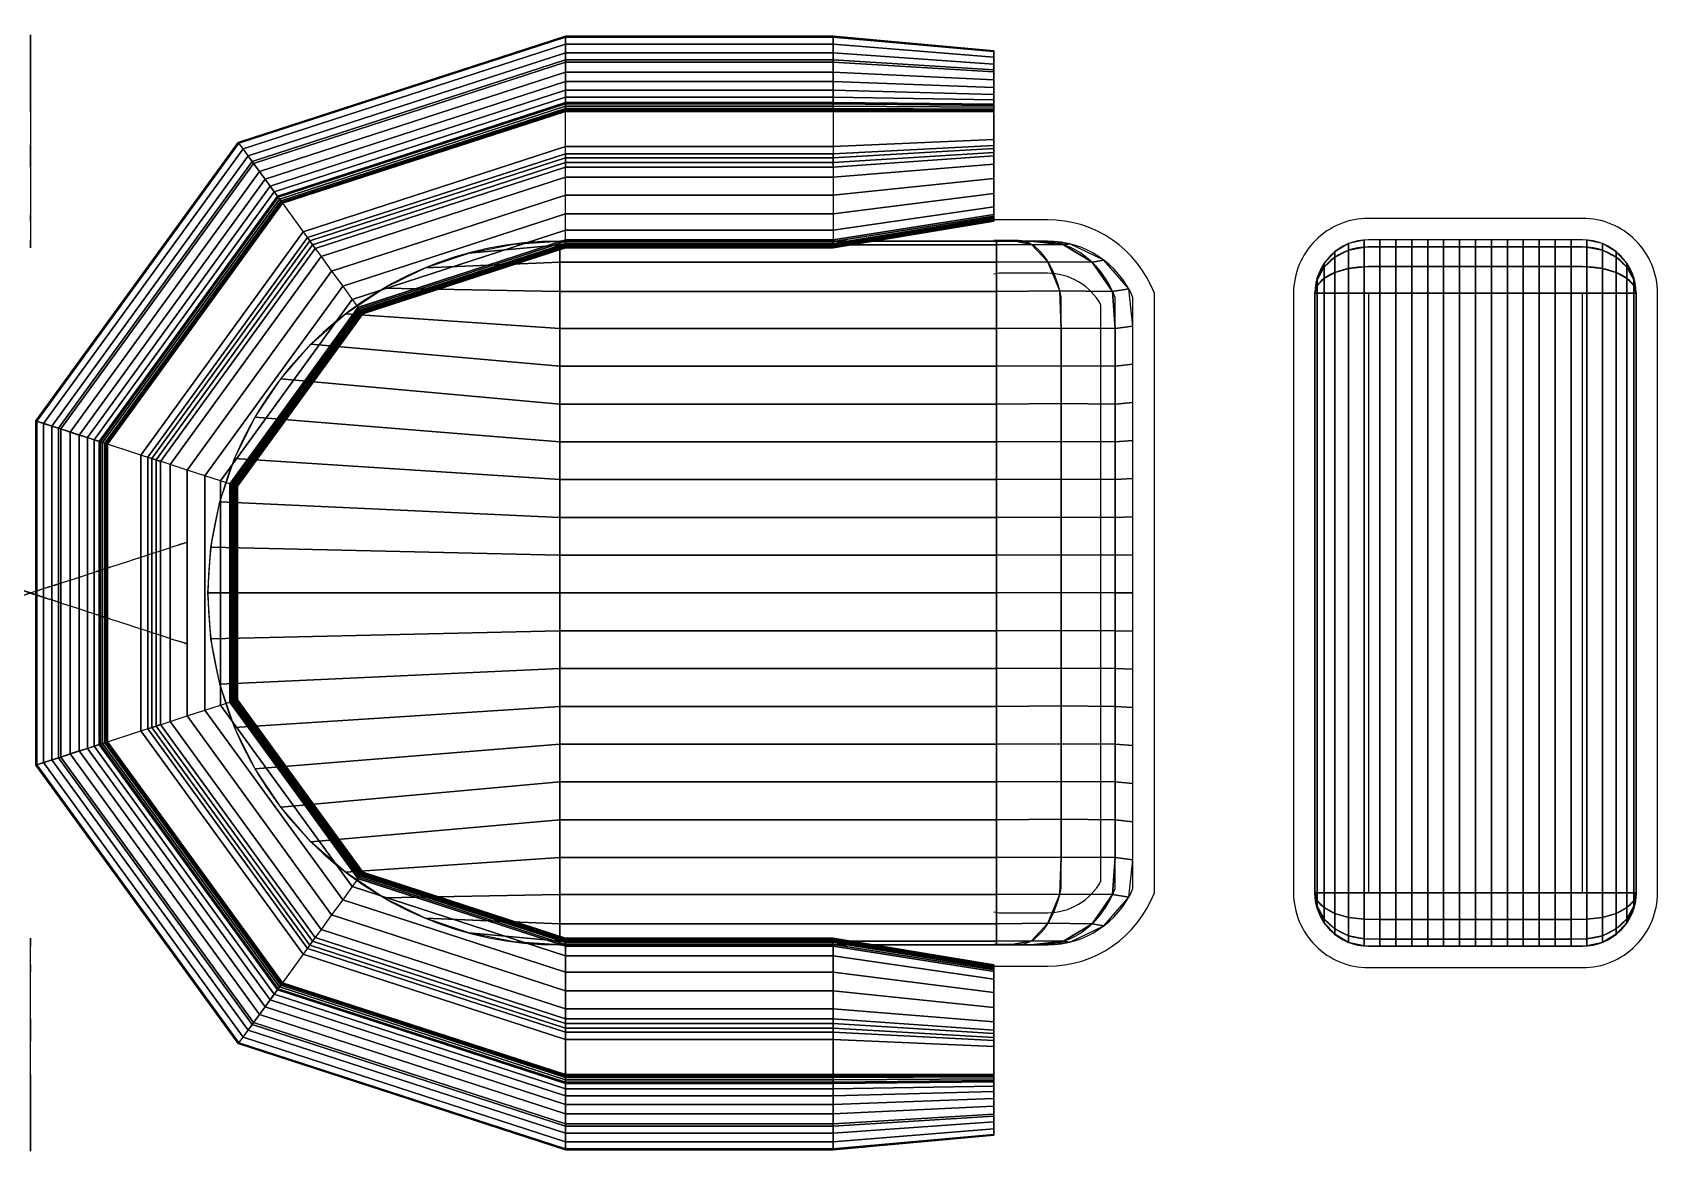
# Model space of a CAD drawing. Extents: x 0 to 1.52, y -0.52 to 0.52.
import ezdxf

# ---------------------------------------------------------------- set-up
doc = ezdxf.new("R2010")
doc.units = 0
doc.header["$MEASUREMENT"] = 0
doc.layers.get('0').update_dxf_attribs({"color": 8, "linetype": 'CONTINUOUS'})

msp = doc.modelspace()

# ---------------------------------------------------------------- linework, layer by layer
at = {"color": 5, "extrusion": (-1, -1.7466e-15, 0)}
msp.add_lwpolyline([(-0.45, 0), (-0.45, 0.0705), (-0.4501, 0.1326), (-0.4504, 0.1872), (-0.451, 0.2354), (-0.452, 0.2782), (-0.4535, 0.3164), (-0.4556, 0.3511), (-0.4583, 0.3833), (-0.4618, 0.4138), (-0.4659, 0.4428), (-0.4706, 0.4703), (-0.4755, 0.4965), (-0.4806, 0.5213), (-0.4858, 0.5449), (-0.4908, 0.5673), (-0.4956, 0.5885), (-0.5, 0.6087), (-0.504, 0.6277), (-0.5076, 0.6456), (-0.5108, 0.6622), (-0.5135, 0.6775), (-0.5159, 0.6915), (-0.5178, 0.7041), (-0.5194, 0.7152), (-0.5205, 0.7248), (-0.5212, 0.7332), (-0.5216, 0.7404), (-0.5216, 0.7466), (-0.5212, 0.7521), (-0.5206, 0.757), (-0.5195, 0.7615), (-0.5182, 0.7658), (-0.5166, 0.7701), (-0.5146, 0.7743), (-0.5123, 0.7784), (-0.5097, 0.7822), (-0.5067, 0.7858), (-0.5033, 0.7891), (-0.4995, 0.7919), (-0.4952, 0.7943), (-0.4906, 0.7962), (-0.4855, 0.7975), (-0.4801, 0.7984), (-0.4743, 0.7988), (-0.4684, 0.7988), (-0.4622, 0.7983), (-0.4559, 0.7975), (-0.4494, 0.7962), (-0.443, 0.7947), (-0.4366, 0.7927), (-0.4303, 0.7904), (-0.4244, 0.7876), (-0.4188, 0.7845), (-0.4137, 0.7809), (-0.4093, 0.7769), (-0.4055, 0.7724), (-0.4026, 0.7674), (-0.4004, 0.7621), (-0.399, 0.7565), (-0.3982, 0.7507), (-0.3979, 0.7448), (-0.3982, 0.7389), (-0.399, 0.7331), (-0.4001, 0.7275), (-0.4015, 0.7221), (-0.4032, 0.7169), (-0.4049, 0.7116), (-0.4067, 0.7063), (-0.4082, 0.7006), (-0.4096, 0.6946), (-0.4106, 0.6879), (-0.411, 0.6806), (-0.411, 0.6724), (-0.4103, 0.6634), (-0.409, 0.6538), (-0.4072, 0.6435), (-0.4049, 0.6327), (-0.402, 0.6216), (-0.3985, 0.6101), (-0.3946, 0.5983), (-0.3901, 0.5863), (-0.3852, 0.5741), (-0.3799, 0.5616), (-0.3741, 0.5487), (-0.3681, 0.5354), (-0.3618, 0.5215), (-0.3553, 0.5069), (-0.3486, 0.4917), (-0.3419, 0.475), (-0.3354, 0.4535), (-0.3298, 0.4233), (-0.3255, 0.3802), (-0.3228, 0.3204), (-0.3224, 0.2397), (-0.3246, 0.1343), (-0.33, 0)], dxfattribs=at)
msp.add_lwpolyline([(-0.45, 0), (-0.45, 0.0705), (-0.4501, 0.1326), (-0.4504, 0.1872), (-0.451, 0.2354), (-0.452, 0.2782), (-0.4535, 0.3164), (-0.4556, 0.3511), (-0.4583, 0.3833), (-0.4618, 0.4138), (-0.4659, 0.4428), (-0.4706, 0.4703), (-0.4755, 0.4965), (-0.4806, 0.5213), (-0.4858, 0.5449), (-0.4908, 0.5673), (-0.4956, 0.5885), (-0.5, 0.6087), (-0.504, 0.6277), (-0.5076, 0.6456), (-0.5108, 0.6622), (-0.5135, 0.6775), (-0.5159, 0.6915), (-0.5178, 0.7041), (-0.5194, 0.7152), (-0.5205, 0.7248), (-0.5212, 0.7332), (-0.5216, 0.7404), (-0.5216, 0.7466), (-0.5212, 0.7521), (-0.5206, 0.757), (-0.5195, 0.7615), (-0.5182, 0.7658), (-0.5166, 0.7701), (-0.5146, 0.7743), (-0.5123, 0.7784), (-0.5097, 0.7822), (-0.5067, 0.7858), (-0.5033, 0.7891), (-0.4995, 0.7919), (-0.4952, 0.7943), (-0.4906, 0.7962), (-0.4855, 0.7975), (-0.4801, 0.7984), (-0.4743, 0.7988), (-0.4684, 0.7988), (-0.4622, 0.7983), (-0.4559, 0.7975), (-0.4494, 0.7962), (-0.443, 0.7947), (-0.4366, 0.7927), (-0.4303, 0.7904), (-0.4244, 0.7876), (-0.4188, 0.7845), (-0.4137, 0.7809), (-0.4093, 0.7769), (-0.4055, 0.7724), (-0.4026, 0.7674), (-0.4004, 0.7621), (-0.399, 0.7565), (-0.3982, 0.7507), (-0.3979, 0.7448), (-0.3982, 0.7389), (-0.399, 0.7331), (-0.4001, 0.7275), (-0.4015, 0.7221), (-0.4032, 0.7169), (-0.4049, 0.7116), (-0.4067, 0.7063), (-0.4082, 0.7006), (-0.4096, 0.6946), (-0.4106, 0.6879), (-0.411, 0.6806), (-0.411, 0.6724), (-0.4103, 0.6634), (-0.409, 0.6538), (-0.4072, 0.6435), (-0.4049, 0.6327), (-0.402, 0.6216), (-0.3985, 0.6101), (-0.3946, 0.5983), (-0.3901, 0.5863), (-0.3852, 0.5741), (-0.3799, 0.5616), (-0.3741, 0.5487), (-0.3681, 0.5354), (-0.3618, 0.5215), (-0.3553, 0.5069), (-0.3486, 0.4917), (-0.3419, 0.475), (-0.3354, 0.4535), (-0.3298, 0.4233), (-0.3255, 0.3802), (-0.3228, 0.3204), (-0.3224, 0.2397), (-0.3246, 0.1343), (-0.33, 0)], dxfattribs=at)
at = {"color": 5, "extrusion": (1, -1.7466e-15, 0)}
msp.add_lwpolyline([(0.45, 0), (0.45, 0.0566), (0.4501, 0.1065), (0.4504, 0.1504), (0.4508, 0.1892), (0.4516, 0.2235), (0.4528, 0.2542), (0.4545, 0.2822), (0.4567, 0.308), (0.4595, 0.3325), (0.4628, 0.3558), (0.4665, 0.3779), (0.4705, 0.399), (0.4746, 0.4189), (0.4788, 0.4379), (0.4828, 0.4559), (0.4867, 0.4729), (0.4902, 0.4891), (0.4934, 0.5044), (0.4963, 0.5188), (0.4988, 0.5321), (0.501, 0.5444), (0.5029, 0.5557), (0.5045, 0.5658), (0.5057, 0.5747), (0.5066, 0.5824), (0.5072, 0.5891), (0.5075, 0.5949), (0.5075, 0.5999), (0.5072, 0.6043), (0.5067, 0.6083), (0.5059, 0.6119), (0.5048, 0.6154), (0.5035, 0.6188), (0.5019, 0.6222), (0.5001, 0.6255), (0.498, 0.6286), (0.4956, 0.6315), (0.4928, 0.6341), (0.4898, 0.6364), (0.4863, 0.6383), (0.4826, 0.6398), (0.4785, 0.6409), (0.4742, 0.6416), (0.4696, 0.6419), (0.4648, 0.6419), (0.4598, 0.6415), (0.4547, 0.6408), (0.4495, 0.6398), (0.4443, 0.6386), (0.4392, 0.637), (0.4342, 0.6351), (0.4294, 0.6329), (0.4249, 0.6304), (0.4208, 0.6275), (0.4173, 0.6243), (0.4143, 0.6207), (0.4119, 0.6167), (0.4102, 0.6124), (0.409, 0.6079), (0.4083, 0.6032), (0.4082, 0.5985), (0.4084, 0.5937), (0.409, 0.5891), (0.4099, 0.5845), (0.4111, 0.5802), (0.4124, 0.576), (0.4138, 0.5718), (0.4152, 0.5675), (0.4164, 0.563), (0.4175, 0.5581), (0.4183, 0.5528), (0.4187, 0.5469), (0.4186, 0.5403), (0.4181, 0.5331), (0.4171, 0.5253), (0.4156, 0.5171), (0.4137, 0.5084), (0.4114, 0.4995), (0.4086, 0.4902), (0.4055, 0.4808), (0.4019, 0.4712), (0.3979, 0.4614), (0.3936, 0.4513), (0.389, 0.4409), (0.3842, 0.4302), (0.3792, 0.419), (0.3739, 0.4073), (0.3685, 0.3951), (0.3631, 0.3817), (0.3579, 0.3644), (0.3534, 0.3401), (0.3499, 0.3055), (0.3478, 0.2574), (0.3475, 0.1926), (0.3493, 0.1079), (0.3536, 0)], dxfattribs=at)
at = {"color": 5, "extrusion": (-0.809017, -0.587785, 0)}
msp.add_lwpolyline([(-0.1561, 0), (-0.1561, 0.0705), (-0.1562, 0.1326), (-0.1565, 0.1872), (-0.1571, 0.2354), (-0.1581, 0.2782), (-0.1596, 0.3164), (-0.1617, 0.3511), (-0.1644, 0.3833), (-0.1679, 0.4138), (-0.1721, 0.4428), (-0.1767, 0.4703), (-0.1816, 0.4965), (-0.1867, 0.5213), (-0.1919, 0.5449), (-0.1969, 0.5673), (-0.2017, 0.5885), (-0.2061, 0.6087), (-0.2101, 0.6277), (-0.2137, 0.6456), (-0.2169, 0.6622), (-0.2196, 0.6775), (-0.222, 0.6915), (-0.2239, 0.7041), (-0.2255, 0.7152), (-0.2266, 0.7248), (-0.2273, 0.7332), (-0.2277, 0.7404), (-0.2277, 0.7466), (-0.2274, 0.7521), (-0.2267, 0.757), (-0.2256, 0.7615), (-0.2243, 0.7658), (-0.2227, 0.7701), (-0.2207, 0.7743), (-0.2184, 0.7784), (-0.2158, 0.7822), (-0.2128, 0.7858), (-0.2094, 0.7891), (-0.2056, 0.7919), (-0.2013, 0.7943), (-0.1967, 0.7962), (-0.1916, 0.7975), (-0.1862, 0.7984), (-0.1804, 0.7988), (-0.1745, 0.7988), (-0.1683, 0.7983), (-0.162, 0.7975), (-0.1555, 0.7962), (-0.1491, 0.7947), (-0.1427, 0.7927), (-0.1364, 0.7904), (-0.1305, 0.7876), (-0.1249, 0.7845), (-0.1198, 0.7809), (-0.1154, 0.7769), (-0.1116, 0.7724), (-0.1087, 0.7674), (-0.1065, 0.7621), (-0.1051, 0.7565), (-0.1043, 0.7507), (-0.104, 0.7448), (-0.1043, 0.7389), (-0.1051, 0.7331), (-0.1062, 0.7275), (-0.1076, 0.7221), (-0.1093, 0.7169), (-0.111, 0.7116), (-0.1128, 0.7063), (-0.1144, 0.7006), (-0.1157, 0.6946), (-0.1167, 0.6879), (-0.1172, 0.6806), (-0.1171, 0.6724), (-0.1164, 0.6634), (-0.1152, 0.6538), (-0.1133, 0.6435), (-0.111, 0.6327), (-0.1081, 0.6216), (-0.1046, 0.6101), (-0.1007, 0.5983), (-0.0962, 0.5863), (-0.0913, 0.5741), (-0.086, 0.5616), (-0.0803, 0.5487), (-0.0742, 0.5354), (-0.0679, 0.5215), (-0.0614, 0.5069), (-0.0547, 0.4917), (-0.048, 0.475), (-0.0415, 0.4535), (-0.0359, 0.4233), (-0.0316, 0.3802), (-0.029, 0.3204), (-0.0285, 0.2397), (-0.0308, 0.1343), (-0.0361, 0)], dxfattribs=at)
at = {"color": 5}
for points, elevation in [([(1.45, 0.35), (1.25, 0.35, 0.414214), (1.18, 0.28), (1.18, -0.28, 0.414214), (1.25, -0.35), (1.45, -0.35, 0.414214), (1.52, -0.28), (1.52, 0.28, 0.414214)], 0.05), ([(1.45, 0.33), (1.25, 0.33, 0.414214), (1.2, 0.28), (1.2, -0.28, 0.414214), (1.25, -0.33), (1.45, -0.33, 0.414214), (1.5, -0.28), (1.5, 0.28, 0.414214)], 0.25)]:
    msp.add_lwpolyline(points, format="xyb", close=True, dxfattribs=dict(at, elevation=elevation))
for points, elevation in [([(0.7508, -0.3249), (0.9009, -0.3488), (0.95, -0.3488, 0.310609), (1.05, -0.28), (1.05, 0), (1.05, 0.28, 0.310609), (0.95, 0.3488), (0.9009, 0.3488), (0.7599, 0.3264)], 0.1), ([(0.4946, 0.3288, 1), (0.4946, -0.3288, 1)], 0.35), ([(0.9, -0.3284), (0.9025, -0.3288), (0.95, -0.3288, 0.29957), (1.03, -0.2761), (1.03, 0.2761, 0.29957), (0.95, 0.3288), (0.9025, 0.3288), (0.9, 0.3284)], 0.25), ([(1.5, 0.28, 0.414214), (1.45, 0.33), (1.25, 0.33, 0.414214), (1.2, 0.28, 0.495779)], 0.25), ([(1.5, -0.28, -0.414214), (1.45, -0.33), (1.25, -0.33, -0.414214), (1.2, -0.28, -0.495779)], 0.25)]:
    msp.add_lwpolyline(points, format="xyb", dxfattribs=dict(at, elevation=elevation))
at = {"color": 5, "extrusion": (-1, 0, 0)}
for elevation in [-0.4946, -0.9025]:
    msp.add_lwpolyline([(0.3288, 0.3), (0.3288, 0.346, 0.29957), (0.2761, 0.426), (-0.2761, 0.426, 0.29957), (-0.3288, 0.346), (-0.3288, 0.3)], format="xyb", dxfattribs=dict(at, elevation=elevation))
at = {"color": 5, "elevation": 0.1}
msp.add_lwpolyline([(0.7599, 0.3264), (0.7508, 0.3249)], dxfattribs=at)
at = {"color": 5, "extrusion": (-0.866025, 0, 0.5), "elevation": -0.6294}
msp.add_lwpolyline([(0.3284, 0.7098), (0.3284, 0.7558, 0.29957), (0.2757, 0.8358), (-0.2765, 0.8358, 0.29957), (-0.3292, 0.7558), (-0.3292, 0.7098)], format="xyb", dxfattribs=at)
at = {"color": 5, "extrusion": (-0.5, 0, 0.866025), "elevation": -0.1923}
msp.add_lwpolyline([(0.3288, 0.933), (0.3288, 0.979, 0.29957), (0.2761, 1.059), (-0.2761, 1.059, 0.29957), (-0.3288, 0.979), (-0.3288, 0.933)], format="xyb", dxfattribs=at)
at = {"color": 5, "extrusion": (8.75304e-16, -0.5, 0.866025), "elevation": 0.0765}
msp.add_lwpolyline([(1.5, 0.3675, 0.414214), (1.45, 0.4175), (1.25, 0.4175, 0.414214), (1.2, 0.3675, 0.495779)], format="xyb", dxfattribs=at)
at = {"color": 5, "extrusion": (1.51607e-15, -0.866025, 0.5), "elevation": -0.1175}
msp.add_lwpolyline([(1.5, 0.3565, 0.414214), (1.45, 0.4065), (1.25, 0.4065, 0.414214), (1.2, 0.3565, 0.495779)], format="xyb", dxfattribs=at)
at = {"color": 5}
msp.add_lwpolyline([(0.9, -0.298), (0.9049, -0.2988), (0.95, -0.2988, 0.273212), (1, -0.2692), (1, 0.2692, 0.273212), (0.95, 0.2988), (0.9049, 0.2988), (0.9, 0.298)], format="xyb", dxfattribs=at)
at = {"color": 5, "extrusion": (1.75061e-15, -1, 0), "elevation": -0.28}
msp.add_lwpolyline([(1.5, 0.25, 0.414214), (1.45, 0.3), (1.25, 0.3, 0.414214), (1.2, 0.25, 0.495779)], format="xyb", dxfattribs=at)
at = {"color": 5}
msp.add_lwpolyline([(1.45, 0.28), (1.25, 0.28), (1.25, -0.28), (1.45, -0.28)], close=True, dxfattribs=at)
at = {"color": 5, "extrusion": (-0.309017, -0.951057, 0)}
msp.add_lwpolyline([(0.0255, 0), (0.0255, 0.0705), (0.0254, 0.1326), (0.0251, 0.1872), (0.0245, 0.2354), (0.0235, 0.2782), (0.022, 0.3164), (0.0199, 0.3511), (0.0172, 0.3833), (0.0137, 0.4138), (0.0096, 0.4428), (0.005, 0.4703), (0, 0.4965), (-0.0051, 0.5213), (-0.0103, 0.5449), (-0.0153, 0.5673), (-0.0201, 0.5885), (-0.0245, 0.6087), (-0.0285, 0.6277), (-0.0321, 0.6456), (-0.0352, 0.6622), (-0.038, 0.6775), (-0.0403, 0.6915), (-0.0423, 0.7041), (-0.0438, 0.7152), (-0.045, 0.7248), (-0.0457, 0.7332), (-0.0461, 0.7404), (-0.0461, 0.7466), (-0.0457, 0.7521), (-0.045, 0.757), (-0.044, 0.7615), (-0.0427, 0.7658), (-0.041, 0.7701), (-0.0391, 0.7743), (-0.0368, 0.7784), (-0.0342, 0.7822), (-0.0312, 0.7858), (-0.0278, 0.7891), (-0.0239, 0.7919), (-0.0197, 0.7943), (-0.015, 0.7962), (-0.01, 0.7975), (-0.0045, 0.7984), (0.0012, 0.7988), (0.0072, 0.7988), (0.0133, 0.7983), (0.0197, 0.7975), (0.0261, 0.7962), (0.0326, 0.7947), (0.039, 0.7927), (0.0452, 0.7904), (0.0512, 0.7876), (0.0567, 0.7845), (0.0618, 0.7809), (0.0663, 0.7769), (0.07, 0.7724), (0.0729, 0.7674), (0.0751, 0.7621), (0.0766, 0.7565), (0.0774, 0.7507), (0.0776, 0.7448), (0.0773, 0.7389), (0.0766, 0.7331), (0.0754, 0.7275), (0.074, 0.7221), (0.0723, 0.7169), (0.0706, 0.7116), (0.0689, 0.7063), (0.0673, 0.7006), (0.0659, 0.6946), (0.065, 0.6879), (0.0645, 0.6806), (0.0646, 0.6724), (0.0652, 0.6634), (0.0665, 0.6538), (0.0683, 0.6435), (0.0707, 0.6327), (0.0736, 0.6216), (0.077, 0.6101), (0.081, 0.5983), (0.0854, 0.5863), (0.0903, 0.5741), (0.0957, 0.5616), (0.1014, 0.5487), (0.1074, 0.5354), (0.1137, 0.5215), (0.1202, 0.5069), (0.1269, 0.4917), (0.1337, 0.475), (0.1401, 0.4535), (0.1457, 0.4233), (0.1501, 0.3802), (0.1527, 0.3204), (0.1531, 0.2397), (0.1509, 0.1343), (0.1455, 0)], dxfattribs=at)
at = {"color": 5, "extrusion": (0.309017, -0.951057, 0)}
msp.add_lwpolyline([(0.0255, 0), (0.0255, 0.0705), (0.0254, 0.1326), (0.0251, 0.1872), (0.0245, 0.2354), (0.0235, 0.2782), (0.022, 0.3164), (0.0199, 0.3511), (0.0172, 0.3833), (0.0137, 0.4138), (0.0096, 0.4428), (0.005, 0.4703), (0, 0.4965), (-0.0051, 0.5213), (-0.0103, 0.5449), (-0.0153, 0.5673), (-0.0201, 0.5885), (-0.0245, 0.6087), (-0.0285, 0.6277), (-0.0321, 0.6456), (-0.0352, 0.6622), (-0.038, 0.6775), (-0.0403, 0.6915), (-0.0423, 0.7041), (-0.0438, 0.7152), (-0.045, 0.7248), (-0.0457, 0.7332), (-0.0461, 0.7404), (-0.0461, 0.7466), (-0.0457, 0.7521), (-0.045, 0.757), (-0.044, 0.7615), (-0.0427, 0.7658), (-0.041, 0.7701), (-0.0391, 0.7743), (-0.0368, 0.7784), (-0.0342, 0.7822), (-0.0312, 0.7858), (-0.0278, 0.7891), (-0.0239, 0.7919), (-0.0197, 0.7943), (-0.015, 0.7962), (-0.01, 0.7975), (-0.0045, 0.7984), (0.0012, 0.7988), (0.0072, 0.7988), (0.0133, 0.7983), (0.0197, 0.7975), (0.0261, 0.7962), (0.0326, 0.7947), (0.039, 0.7927), (0.0452, 0.7904), (0.0512, 0.7876), (0.0567, 0.7845), (0.0618, 0.7809), (0.0663, 0.7769), (0.07, 0.7724), (0.0729, 0.7674), (0.0751, 0.7621), (0.0766, 0.7565), (0.0774, 0.7507), (0.0776, 0.7448), (0.0773, 0.7389), (0.0766, 0.7331), (0.0754, 0.7275), (0.074, 0.7221), (0.0723, 0.7169), (0.0706, 0.7116), (0.0689, 0.7063), (0.0673, 0.7006), (0.0659, 0.6946), (0.065, 0.6879), (0.0645, 0.6806), (0.0646, 0.6724), (0.0652, 0.6634), (0.0665, 0.6538), (0.0683, 0.6435), (0.0707, 0.6327), (0.0736, 0.6216), (0.077, 0.6101), (0.081, 0.5983), (0.0854, 0.5863), (0.0903, 0.5741), (0.0957, 0.5616), (0.1014, 0.5487), (0.1074, 0.5354), (0.1137, 0.5215), (0.1202, 0.5069), (0.1269, 0.4917), (0.1337, 0.475), (0.1401, 0.4535), (0.1457, 0.4233), (0.1501, 0.3802), (0.1527, 0.3204), (0.1531, 0.2397), (0.1509, 0.1343), (0.1455, 0)], dxfattribs=at)
at = {"color": 5, "extrusion": (0.809017, -0.587785, 0)}
msp.add_lwpolyline([(-0.1561, 0), (-0.1561, 0.0705), (-0.1562, 0.1326), (-0.1565, 0.1872), (-0.1571, 0.2354), (-0.1581, 0.2782), (-0.1596, 0.3164), (-0.1617, 0.3511), (-0.1644, 0.3833), (-0.1679, 0.4138), (-0.1721, 0.4428), (-0.1767, 0.4703), (-0.1816, 0.4965), (-0.1867, 0.5213), (-0.1919, 0.5449), (-0.1969, 0.5673), (-0.2017, 0.5885), (-0.2061, 0.6087), (-0.2101, 0.6277), (-0.2137, 0.6456), (-0.2169, 0.6622), (-0.2196, 0.6775), (-0.222, 0.6915), (-0.2239, 0.7041), (-0.2255, 0.7152), (-0.2266, 0.7248), (-0.2273, 0.7332), (-0.2277, 0.7404), (-0.2277, 0.7466), (-0.2274, 0.7521), (-0.2267, 0.757), (-0.2256, 0.7615), (-0.2243, 0.7658), (-0.2227, 0.7701), (-0.2207, 0.7743), (-0.2184, 0.7784), (-0.2158, 0.7822), (-0.2128, 0.7858), (-0.2094, 0.7891), (-0.2056, 0.7919), (-0.2013, 0.7943), (-0.1967, 0.7962), (-0.1916, 0.7975), (-0.1862, 0.7984), (-0.1804, 0.7988), (-0.1745, 0.7988), (-0.1683, 0.7983), (-0.162, 0.7975), (-0.1555, 0.7962), (-0.1491, 0.7947), (-0.1427, 0.7927), (-0.1364, 0.7904), (-0.1305, 0.7876), (-0.1249, 0.7845), (-0.1198, 0.7809), (-0.1154, 0.7769), (-0.1116, 0.7724), (-0.1087, 0.7674), (-0.1065, 0.7621), (-0.1051, 0.7565), (-0.1043, 0.7507), (-0.104, 0.7448), (-0.1043, 0.7389), (-0.1051, 0.7331), (-0.1062, 0.7275), (-0.1076, 0.7221), (-0.1093, 0.7169), (-0.111, 0.7116), (-0.1128, 0.7063), (-0.1144, 0.7006), (-0.1157, 0.6946), (-0.1167, 0.6879), (-0.1172, 0.6806), (-0.1171, 0.6724), (-0.1164, 0.6634), (-0.1152, 0.6538), (-0.1133, 0.6435), (-0.111, 0.6327), (-0.1081, 0.6216), (-0.1046, 0.6101), (-0.1007, 0.5983), (-0.0962, 0.5863), (-0.0913, 0.5741), (-0.086, 0.5616), (-0.0803, 0.5487), (-0.0742, 0.5354), (-0.0679, 0.5215), (-0.0614, 0.5069), (-0.0547, 0.4917), (-0.048, 0.475), (-0.0415, 0.4535), (-0.0359, 0.4233), (-0.0316, 0.3802), (-0.029, 0.3204), (-0.0285, 0.2397), (-0.0308, 0.1343), (-0.0361, 0)], dxfattribs=at)
at = {"color": 5, "extrusion": (1.75061e-15, 1, 0), "elevation": -0.28}
msp.add_lwpolyline([(-1.5, 0.25, -0.414214), (-1.45, 0.3), (-1.25, 0.3, -0.414214), (-1.2, 0.25, -0.495779)], format="xyb", dxfattribs=at)
at = {"color": 5, "extrusion": (1.51607e-15, 0.866025, 0.5), "elevation": -0.1175}
msp.add_lwpolyline([(-1.5, 0.3565, -0.414214), (-1.45, 0.4065), (-1.25, 0.4065, -0.414214), (-1.2, 0.3565, -0.495779)], format="xyb", dxfattribs=at)
at = {"color": 5, "extrusion": (8.75304e-16, 0.5, 0.866025), "elevation": 0.0765}
msp.add_lwpolyline([(-1.5, 0.3675, -0.414214), (-1.45, 0.4175), (-1.25, 0.4175, -0.414214), (-1.2, 0.3675, -0.495779)], format="xyb", dxfattribs=at)
at = {"color": 5, "extrusion": (1, 1.7466e-15, 0)}
for points in [[(-0.45, 0), (-0.45, 0.0705), (-0.4501, 0.1326), (-0.4504, 0.1872), (-0.451, 0.2354), (-0.452, 0.2782), (-0.4535, 0.3164), (-0.4556, 0.3511), (-0.4583, 0.3833), (-0.4618, 0.4138), (-0.4659, 0.4428), (-0.4706, 0.4703), (-0.4755, 0.4965), (-0.4806, 0.5213), (-0.4858, 0.5449), (-0.4908, 0.5673), (-0.4956, 0.5885), (-0.5, 0.6087), (-0.504, 0.6277), (-0.5076, 0.6456), (-0.5108, 0.6622), (-0.5135, 0.6775), (-0.5159, 0.6915), (-0.5178, 0.7041), (-0.5194, 0.7152), (-0.5205, 0.7248), (-0.5212, 0.7332), (-0.5216, 0.7404), (-0.5216, 0.7466), (-0.5212, 0.7521), (-0.5206, 0.757), (-0.5195, 0.7615), (-0.5182, 0.7658), (-0.5166, 0.7701), (-0.5146, 0.7743), (-0.5123, 0.7784), (-0.5097, 0.7822), (-0.5067, 0.7858), (-0.5033, 0.7891), (-0.4995, 0.7919), (-0.4952, 0.7943), (-0.4906, 0.7962), (-0.4855, 0.7975), (-0.4801, 0.7984), (-0.4743, 0.7988), (-0.4684, 0.7988), (-0.4622, 0.7983), (-0.4559, 0.7975), (-0.4494, 0.7962), (-0.443, 0.7947), (-0.4366, 0.7927), (-0.4303, 0.7904), (-0.4244, 0.7876), (-0.4188, 0.7845), (-0.4137, 0.7809), (-0.4093, 0.7769), (-0.4055, 0.7724), (-0.4026, 0.7674), (-0.4004, 0.7621), (-0.399, 0.7565), (-0.3982, 0.7507), (-0.3979, 0.7448), (-0.3982, 0.7389), (-0.399, 0.7331), (-0.4001, 0.7275), (-0.4015, 0.7221), (-0.4032, 0.7169), (-0.4049, 0.7116), (-0.4067, 0.7063), (-0.4082, 0.7006), (-0.4096, 0.6946), (-0.4106, 0.6879), (-0.411, 0.6806), (-0.411, 0.6724), (-0.4103, 0.6634), (-0.409, 0.6538), (-0.4072, 0.6435), (-0.4049, 0.6327), (-0.402, 0.6216), (-0.3985, 0.6101), (-0.3946, 0.5983), (-0.3901, 0.5863), (-0.3852, 0.5741), (-0.3799, 0.5616), (-0.3741, 0.5487), (-0.3681, 0.5354), (-0.3618, 0.5215), (-0.3553, 0.5069), (-0.3486, 0.4917), (-0.3419, 0.475), (-0.3354, 0.4535), (-0.3298, 0.4233), (-0.3255, 0.3802), (-0.3228, 0.3204), (-0.3224, 0.2397), (-0.3246, 0.1343), (-0.33, 0)], [(-0.45, 0), (-0.45, 0.0705), (-0.4501, 0.1326), (-0.4504, 0.1872), (-0.451, 0.2354), (-0.452, 0.2782), (-0.4535, 0.3164), (-0.4556, 0.3511), (-0.4583, 0.3833), (-0.4618, 0.4138), (-0.4659, 0.4428), (-0.4706, 0.4703), (-0.4755, 0.4965), (-0.4806, 0.5213), (-0.4858, 0.5449), (-0.4908, 0.5673), (-0.4956, 0.5885), (-0.5, 0.6087), (-0.504, 0.6277), (-0.5076, 0.6456), (-0.5108, 0.6622), (-0.5135, 0.6775), (-0.5159, 0.6915), (-0.5178, 0.7041), (-0.5194, 0.7152), (-0.5205, 0.7248), (-0.5212, 0.7332), (-0.5216, 0.7404), (-0.5216, 0.7466), (-0.5212, 0.7521), (-0.5206, 0.757), (-0.5195, 0.7615), (-0.5182, 0.7658), (-0.5166, 0.7701), (-0.5146, 0.7743), (-0.5123, 0.7784), (-0.5097, 0.7822), (-0.5067, 0.7858), (-0.5033, 0.7891), (-0.4995, 0.7919), (-0.4952, 0.7943), (-0.4906, 0.7962), (-0.4855, 0.7975), (-0.4801, 0.7984), (-0.4743, 0.7988), (-0.4684, 0.7988), (-0.4622, 0.7983), (-0.4559, 0.7975), (-0.4494, 0.7962), (-0.443, 0.7947), (-0.4366, 0.7927), (-0.4303, 0.7904), (-0.4244, 0.7876), (-0.4188, 0.7845), (-0.4137, 0.7809), (-0.4093, 0.7769), (-0.4055, 0.7724), (-0.4026, 0.7674), (-0.4004, 0.7621), (-0.399, 0.7565), (-0.3982, 0.7507), (-0.3979, 0.7448), (-0.3982, 0.7389), (-0.399, 0.7331), (-0.4001, 0.7275), (-0.4015, 0.7221), (-0.4032, 0.7169), (-0.4049, 0.7116), (-0.4067, 0.7063), (-0.4082, 0.7006), (-0.4096, 0.6946), (-0.4106, 0.6879), (-0.411, 0.6806), (-0.411, 0.6724), (-0.4103, 0.6634), (-0.409, 0.6538), (-0.4072, 0.6435), (-0.4049, 0.6327), (-0.402, 0.6216), (-0.3985, 0.6101), (-0.3946, 0.5983), (-0.3901, 0.5863), (-0.3852, 0.5741), (-0.3799, 0.5616), (-0.3741, 0.5487), (-0.3681, 0.5354), (-0.3618, 0.5215), (-0.3553, 0.5069), (-0.3486, 0.4917), (-0.3419, 0.475), (-0.3354, 0.4535), (-0.3298, 0.4233), (-0.3255, 0.3802), (-0.3228, 0.3204), (-0.3224, 0.2397), (-0.3246, 0.1343), (-0.33, 0)], [(-0.45, 0), (-0.45, 0.0566), (-0.4501, 0.1065), (-0.4504, 0.1504), (-0.4508, 0.1892), (-0.4516, 0.2235), (-0.4528, 0.2542), (-0.4545, 0.2822), (-0.4567, 0.308), (-0.4595, 0.3325), (-0.4628, 0.3558), (-0.4665, 0.3779), (-0.4705, 0.399), (-0.4746, 0.4189), (-0.4788, 0.4379), (-0.4828, 0.4559), (-0.4867, 0.4729), (-0.4902, 0.4891), (-0.4934, 0.5044), (-0.4963, 0.5188), (-0.4988, 0.5321), (-0.501, 0.5444), (-0.5029, 0.5557), (-0.5045, 0.5658), (-0.5057, 0.5747), (-0.5066, 0.5824), (-0.5072, 0.5891), (-0.5075, 0.5949), (-0.5075, 0.5999), (-0.5072, 0.6043), (-0.5067, 0.6083), (-0.5059, 0.6119), (-0.5048, 0.6154), (-0.5035, 0.6188), (-0.5019, 0.6222), (-0.5001, 0.6255), (-0.498, 0.6286), (-0.4956, 0.6315), (-0.4928, 0.6341), (-0.4898, 0.6364), (-0.4863, 0.6383), (-0.4826, 0.6398), (-0.4785, 0.6409), (-0.4742, 0.6416), (-0.4696, 0.6419), (-0.4648, 0.6419), (-0.4598, 0.6415), (-0.4547, 0.6408), (-0.4495, 0.6398), (-0.4443, 0.6386), (-0.4392, 0.637), (-0.4342, 0.6351), (-0.4294, 0.6329), (-0.4249, 0.6304), (-0.4208, 0.6275), (-0.4173, 0.6243), (-0.4143, 0.6207), (-0.4119, 0.6167), (-0.4102, 0.6124), (-0.409, 0.6079), (-0.4083, 0.6032), (-0.4082, 0.5985), (-0.4084, 0.5937), (-0.409, 0.5891), (-0.4099, 0.5845), (-0.4111, 0.5802), (-0.4124, 0.576), (-0.4138, 0.5718), (-0.4152, 0.5675), (-0.4164, 0.563), (-0.4175, 0.5581), (-0.4183, 0.5528), (-0.4187, 0.5469), (-0.4186, 0.5403), (-0.4181, 0.5331), (-0.4171, 0.5253), (-0.4156, 0.5171), (-0.4137, 0.5084), (-0.4114, 0.4995), (-0.4086, 0.4902), (-0.4055, 0.4808), (-0.4019, 0.4712), (-0.3979, 0.4614), (-0.3936, 0.4513), (-0.389, 0.4409), (-0.3842, 0.4302), (-0.3792, 0.419), (-0.3739, 0.4073), (-0.3685, 0.3951), (-0.3631, 0.3817), (-0.3579, 0.3644), (-0.3534, 0.3401), (-0.3499, 0.3055), (-0.3478, 0.2574), (-0.3475, 0.1926), (-0.3493, 0.1079), (-0.3536, 0)]]:
    msp.add_lwpolyline(points, dxfattribs=at)

# ---------------------------------------------------------------- meshes
at = {"color": 5}
mesh = msp.add_polymesh((2, 41), dxfattribs=at)
for k, corner in enumerate([(0.2355, 0.3641), (0.2355, 0.3641, 0.0424), (0.2355, 0.3641, 0.0849), (0.2354, 0.3642, 0.1273), (0.2353, 0.3643, 0.1698), (0.2351, 0.3647, 0.2122), (0.2346, 0.3653, 0.2546), (0.2339, 0.3663, 0.2971), (0.2326, 0.368, 0.3395), (0.2307, 0.3707, 0.3818), (0.2277, 0.3748, 0.4239), (0.2239, 0.3801, 0.4658), (0.2192, 0.3865, 0.5075), (0.2139, 0.3938, 0.549), (0.2084, 0.4013, 0.5904), (0.2033, 0.4084, 0.6319), (0.1986, 0.4149, 0.6736), (0.1947, 0.4202, 0.7156), (0.1941, 0.421, 0.7578), (0.2071, 0.4031, 0.7926), (0.2314, 0.3697, 0.7976), (0.2547, 0.3376, 0.7834), (0.266, 0.322, 0.7476), (0.261, 0.329, 0.7063), (0.2588, 0.332, 0.6644), (0.2635, 0.3254, 0.6228), (0.2716, 0.3144, 0.5826), (0.2814, 0.3008, 0.5436), (0.2917, 0.2867, 0.5049), (0.3007, 0.2743, 0.4654), (0.3061, 0.2669, 0.424), (0.3086, 0.2634, 0.3818), (0.3097, 0.2619, 0.3394), (0.3103, 0.2611, 0.297), (0.3104, 0.2609, 0.2545), (0.3101, 0.2613, 0.2121), (0.3096, 0.262, 0.1697), (0.309, 0.2629, 0.1272), (0.308, 0.2642, 0.0848), (0.307, 0.2656, 0.0424), (0.306, 0.267), (0.5, 0.45), (0.5, 0.45, 0.0424), (0.5, 0.45, 0.0849), (0.5, 0.4501, 0.1273), (0.5, 0.4503, 0.1698), (0.5, 0.4508, 0.2122), (0.5, 0.4515, 0.2546), (0.5, 0.4528, 0.2971), (0.5, 0.4549, 0.3395), (0.5, 0.4582, 0.3818), (0.5, 0.4633, 0.4239), (0.5, 0.4698, 0.4658), (0.5, 0.4778, 0.5075), (0.5, 0.4867, 0.549), (0.5, 0.496, 0.5904), (0.5, 0.5048, 0.6319), (0.5, 0.5128, 0.6736), (0.5, 0.5194, 0.7156), (0.5, 0.5204, 0.7578), (0.5, 0.4982, 0.7926), (0.5, 0.4569, 0.7976), (0.5, 0.4173, 0.7834), (0.5, 0.398, 0.7476), (0.5, 0.4066, 0.7063), (0.5, 0.4104, 0.6644), (0.5, 0.4023, 0.6228), (0.5, 0.3886, 0.5826), (0.5, 0.3718, 0.5436), (0.5, 0.3544, 0.5049), (0.5, 0.339, 0.4654), (0.5, 0.33, 0.424), (0.5, 0.3256, 0.3818), (0.5, 0.3237, 0.3394), (0.5, 0.3227, 0.297), (0.5, 0.3225, 0.2545), (0.5, 0.323, 0.2121), (0.5, 0.3239, 0.1697), (0.5, 0.3249, 0.1272), (0.5, 0.3266, 0.0848), (0.5, 0.3283, 0.0424), (0.5, 0.33)]):
    mesh.set_mesh_vertex(divmod(k, 41), corner)
mesh = msp.add_polymesh((2, 41), dxfattribs=at)
for k, corner in enumerate([(0.75, 0.45), (0.75, 0.45, 0.0424), (0.75, 0.45, 0.0849), (0.75, 0.4501, 0.1273), (0.75, 0.4503, 0.1698), (0.75, 0.4508, 0.2122), (0.75, 0.4515, 0.2546), (0.75, 0.4528, 0.2971), (0.75, 0.4549, 0.3395), (0.75, 0.4582, 0.3818), (0.75, 0.4633, 0.4239), (0.75, 0.4698, 0.4658), (0.75, 0.4778, 0.5075), (0.75, 0.4867, 0.549), (0.75, 0.496, 0.5904), (0.75, 0.5048, 0.6319), (0.75, 0.5128, 0.6736), (0.75, 0.5194, 0.7156), (0.75, 0.5204, 0.7578), (0.75, 0.4982, 0.7926), (0.75, 0.4569, 0.7976), (0.75, 0.4173, 0.7834), (0.75, 0.398, 0.7476), (0.75, 0.4066, 0.7063), (0.75, 0.4104, 0.6644), (0.75, 0.4023, 0.6228), (0.75, 0.3886, 0.5826), (0.75, 0.3718, 0.5436), (0.75, 0.3544, 0.5049), (0.75, 0.339, 0.4654), (0.75, 0.33, 0.424), (0.75, 0.3256, 0.3818), (0.75, 0.3237, 0.3394), (0.75, 0.3227, 0.297), (0.75, 0.3225, 0.2545), (0.75, 0.323, 0.2121), (0.75, 0.3239, 0.1697), (0.75, 0.3249, 0.1272), (0.75, 0.3266, 0.0848), (0.75, 0.3283, 0.0424), (0.75, 0.33), (0.5, 0.45), (0.5, 0.45, 0.0424), (0.5, 0.45, 0.0849), (0.5, 0.4501, 0.1273), (0.5, 0.4503, 0.1698), (0.5, 0.4508, 0.2122), (0.5, 0.4515, 0.2546), (0.5, 0.4528, 0.2971), (0.5, 0.4549, 0.3395), (0.5, 0.4582, 0.3818), (0.5, 0.4633, 0.4239), (0.5, 0.4698, 0.4658), (0.5, 0.4778, 0.5075), (0.5, 0.4867, 0.549), (0.5, 0.496, 0.5904), (0.5, 0.5048, 0.6319), (0.5, 0.5128, 0.6736), (0.5, 0.5194, 0.7156), (0.5, 0.5204, 0.7578), (0.5, 0.4982, 0.7926), (0.5, 0.4569, 0.7976), (0.5, 0.4173, 0.7834), (0.5, 0.398, 0.7476), (0.5, 0.4066, 0.7063), (0.5, 0.4104, 0.6644), (0.5, 0.4023, 0.6228), (0.5, 0.3886, 0.5826), (0.5, 0.3718, 0.5436), (0.5, 0.3544, 0.5049), (0.5, 0.339, 0.4654), (0.5, 0.33, 0.424), (0.5, 0.3256, 0.3818), (0.5, 0.3237, 0.3394), (0.5, 0.3227, 0.297), (0.5, 0.3225, 0.2545), (0.5, 0.323, 0.2121), (0.5, 0.3239, 0.1697), (0.5, 0.3249, 0.1272), (0.5, 0.3266, 0.0848), (0.5, 0.3283, 0.0424), (0.5, 0.33)]):
    mesh.set_mesh_vertex(divmod(k, 41), corner)
mesh = msp.add_polymesh((2, 41), dxfattribs=at)
for k, corner in enumerate([(0.75, 0.45), (0.75, 0.45, 0.0424), (0.75, 0.45, 0.0849), (0.75, 0.4501, 0.1273), (0.75, 0.4503, 0.1698), (0.75, 0.4508, 0.2122), (0.75, 0.4515, 0.2546), (0.75, 0.4528, 0.2971), (0.75, 0.4549, 0.3395), (0.75, 0.4582, 0.3818), (0.75, 0.4633, 0.4239), (0.75, 0.4698, 0.4658), (0.75, 0.4778, 0.5075), (0.75, 0.4867, 0.549), (0.75, 0.496, 0.5904), (0.75, 0.5048, 0.6319), (0.75, 0.5128, 0.6736), (0.75, 0.5194, 0.7156), (0.75, 0.5204, 0.7578), (0.75, 0.4982, 0.7926), (0.75, 0.4569, 0.7976), (0.75, 0.4173, 0.7834), (0.75, 0.398, 0.7476), (0.75, 0.4066, 0.7063), (0.75, 0.4104, 0.6644), (0.75, 0.4023, 0.6228), (0.75, 0.3886, 0.5826), (0.75, 0.3718, 0.5436), (0.75, 0.3544, 0.5049), (0.75, 0.339, 0.4654), (0.75, 0.33, 0.424), (0.75, 0.3256, 0.3818), (0.75, 0.3237, 0.3394), (0.75, 0.3227, 0.297), (0.75, 0.3225, 0.2545), (0.75, 0.323, 0.2121), (0.75, 0.3239, 0.1697), (0.75, 0.3249, 0.1272), (0.75, 0.3266, 0.0848), (0.75, 0.3283, 0.0424), (0.75, 0.33), (0.9, 0.45), (0.9, 0.45, 0.0341), (0.9, 0.45, 0.0682), (0.9, 0.4501, 0.1023), (0.9, 0.4503, 0.1364), (0.9, 0.4506, 0.1705), (0.9, 0.4512, 0.2046), (0.9, 0.4522, 0.2387), (0.9, 0.4539, 0.2728), (0.9, 0.4566, 0.3068), (0.9, 0.4607, 0.3406), (0.9, 0.4659, 0.3743), (0.9, 0.4723, 0.4078), (0.9, 0.4795, 0.4412), (0.9, 0.487, 0.4744), (0.9, 0.4941, 0.5078), (0.9, 0.5005, 0.5413), (0.9, 0.5058, 0.575), (0.9, 0.5065, 0.6089), (0.9, 0.4888, 0.6369), (0.9, 0.4556, 0.6409), (0.9, 0.4237, 0.6295), (0.9, 0.4083, 0.6008), (0.9, 0.4152, 0.5676), (0.9, 0.4182, 0.5339), (0.9, 0.4117, 0.5004), (0.9, 0.4007, 0.4682), (0.9, 0.3872, 0.4368), (0.9, 0.3732, 0.4057), (0.9, 0.3608, 0.374), (0.9, 0.3535, 0.3407), (0.9, 0.3501, 0.3068), (0.9, 0.3485, 0.2727), (0.9, 0.3477, 0.2386), (0.9, 0.3475, 0.2045), (0.9, 0.3479, 0.1704), (0.9, 0.3487, 0.1363), (0.9, 0.3495, 0.1022), (0.9, 0.3509, 0.0682), (0.9, 0.3522, 0.0341), (0.9, 0.3536)]):
    mesh.set_mesh_vertex(divmod(k, 41), corner)
mesh = msp.add_polymesh((2, 41), dxfattribs=at)
for k, corner in enumerate([(0.9, 0.3536), (0.9, 0.3522, 0.0341), (0.9, 0.3509, 0.0682), (0.9, 0.3495, 0.1022), (0.9, 0.3487, 0.1363), (0.9, 0.3479, 0.1704), (0.9, 0.3475, 0.2045), (0.9, 0.3477, 0.2386), (0.9, 0.3485, 0.2727), (0.9, 0.3501, 0.3068), (0.9, 0.3535, 0.3407), (0.9, 0.3608, 0.374), (0.9, 0.3732, 0.4057), (0.9, 0.3872, 0.4368), (0.9, 0.4007, 0.4682), (0.9, 0.4117, 0.5004), (0.9, 0.4182, 0.5339), (0.9, 0.4152, 0.5676), (0.9, 0.4083, 0.6008), (0.9, 0.4237, 0.6295), (0.9, 0.4556, 0.6409), (0.9, 0.4888, 0.6369), (0.9, 0.5065, 0.6089), (0.9, 0.5058, 0.575), (0.9, 0.5005, 0.5413), (0.9, 0.4941, 0.5078), (0.9, 0.487, 0.4744), (0.9, 0.4795, 0.4412), (0.9, 0.4723, 0.4078), (0.9, 0.4659, 0.3743), (0.9, 0.4607, 0.3406), (0.9, 0.4566, 0.3068), (0.9, 0.4539, 0.2728), (0.9, 0.4522, 0.2387), (0.9, 0.4512, 0.2046), (0.9, 0.4506, 0.1705), (0.9, 0.4503, 0.1364), (0.9, 0.4501, 0.1023), (0.9, 0.45, 0.0682), (0.9, 0.45, 0.0341), (0.9, 0.45), (0.9, 0.3536), (0.9, 0.356), (0.9, 0.3584), (0.9, 0.3608), (0.9, 0.3632), (0.9, 0.3656), (0.9, 0.368), (0.9, 0.3704), (0.9, 0.3729), (0.9, 0.3753), (0.9, 0.3777), (0.9, 0.3801), (0.9, 0.3825), (0.9, 0.3849), (0.9, 0.3873), (0.9, 0.3897), (0.9, 0.3921), (0.9, 0.3946), (0.9, 0.397), (0.9, 0.3994), (0.9, 0.4018), (0.9, 0.4042), (0.9, 0.4066), (0.9, 0.409), (0.9, 0.4114), (0.9, 0.4138), (0.9, 0.4163), (0.9, 0.4187), (0.9, 0.4211), (0.9, 0.4235), (0.9, 0.4259), (0.9, 0.4283), (0.9, 0.4307), (0.9, 0.4331), (0.9, 0.4355), (0.9, 0.4379), (0.9, 0.4404), (0.9, 0.4428), (0.9, 0.4452), (0.9, 0.4476), (0.9, 0.45)]):
    mesh.set_mesh_vertex(divmod(k, 41), corner)
mesh = msp.add_polymesh((2, 41), dxfattribs=at)
for k, corner in enumerate([(0.2355, 0.3641), (0.2355, 0.3641, 0.0424), (0.2355, 0.3641, 0.0849), (0.2354, 0.3642, 0.1273), (0.2353, 0.3643, 0.1698), (0.2351, 0.3647, 0.2122), (0.2346, 0.3653, 0.2546), (0.2339, 0.3663, 0.2971), (0.2326, 0.368, 0.3395), (0.2307, 0.3707, 0.3818), (0.2277, 0.3748, 0.4239), (0.2239, 0.3801, 0.4658), (0.2192, 0.3865, 0.5075), (0.2139, 0.3938, 0.549), (0.2084, 0.4013, 0.5904), (0.2033, 0.4084, 0.6319), (0.1986, 0.4149, 0.6736), (0.1947, 0.4202, 0.7156), (0.1941, 0.421, 0.7578), (0.2071, 0.4031, 0.7926), (0.2314, 0.3697, 0.7976), (0.2547, 0.3376, 0.7834), (0.266, 0.322, 0.7476), (0.261, 0.329, 0.7063), (0.2588, 0.332, 0.6644), (0.2635, 0.3254, 0.6228), (0.2716, 0.3144, 0.5826), (0.2814, 0.3008, 0.5436), (0.2917, 0.2867, 0.5049), (0.3007, 0.2743, 0.4654), (0.3061, 0.2669, 0.424), (0.3086, 0.2634, 0.3818), (0.3097, 0.2619, 0.3394), (0.3103, 0.2611, 0.297), (0.3104, 0.2609, 0.2545), (0.3101, 0.2613, 0.2121), (0.3096, 0.262, 0.1697), (0.309, 0.2629, 0.1272), (0.308, 0.2642, 0.0848), (0.307, 0.2656, 0.0424), (0.306, 0.267), (0.072, 0.1391), (0.072, 0.1391, 0.0424), (0.072, 0.1391, 0.0849), (0.0719, 0.1391, 0.1273), (0.0717, 0.1392, 0.1698), (0.0713, 0.1393, 0.2122), (0.0706, 0.1395, 0.2546), (0.0694, 0.1399, 0.2971), (0.0674, 0.1406, 0.3395), (0.0642, 0.1416, 0.3818), (0.0594, 0.1432, 0.4239), (0.0532, 0.1452, 0.4658), (0.0456, 0.1476, 0.5075), (0.0371, 0.1504, 0.549), (0.0283, 0.1533, 0.5904), (0.0199, 0.156, 0.6319), (0.0123, 0.1585, 0.6736), (0.006, 0.1605, 0.7156), (0.0051, 0.1608, 0.7578), (0.0261, 0.154, 0.7926), (0.0654, 0.1412, 0.7976), (0.1031, 0.1289, 0.7834), (0.1214, 0.123, 0.7476), (0.1133, 0.1257, 0.7063), (0.1097, 0.1268, 0.6644), (0.1174, 0.1243, 0.6228), (0.1304, 0.1201, 0.5826), (0.1464, 0.1149, 0.5436), (0.1629, 0.1095, 0.5049), (0.1776, 0.1048, 0.4654), (0.1862, 0.102, 0.424), (0.1903, 0.1006, 0.3818), (0.1922, 0.1, 0.3394), (0.1931, 0.0997, 0.297), (0.1933, 0.0997, 0.2545), (0.1928, 0.0998, 0.2121), (0.192, 0.1001, 0.1697), (0.191, 0.1004, 0.1272), (0.1894, 0.1009, 0.0848), (0.1878, 0.1015, 0.0424), (0.1862, 0.102)]):
    mesh.set_mesh_vertex(divmod(k, 41), corner)
mesh = msp.add_polymesh((2, 25), dxfattribs=at)
for k, corner in enumerate([(0.4946, 0.3288, 0.3), (0.4946, 0.3288, 0.3353), (0.4946, 0.3253, 0.3703), (0.4946, 0.309, 0.4013), (0.4946, 0.2818, 0.4234), (0.4946, 0.2471, 0.426), (0.4946, 0.2118, 0.426), (0.4946, 0.1765, 0.426), (0.4946, 0.1412, 0.426), (0.4946, 0.1059, 0.426), (0.4946, 0.0706, 0.426), (0.4946, 0.0353, 0.426), (0.4946, 0, 0.426), (0.4946, -0.0353, 0.426), (0.4946, -0.0706, 0.426), (0.4946, -0.1059, 0.426), (0.4946, -0.1412, 0.426), (0.4946, -0.1765, 0.426), (0.4946, -0.2118, 0.426), (0.4946, -0.2471, 0.426), (0.4946, -0.2818, 0.4234), (0.4946, -0.309, 0.4013), (0.4946, -0.3253, 0.3703), (0.4946, -0.3288, 0.3353), (0.4946, -0.3288, 0.3), (0.4946, 0.3288, 0.35), (0.4517, 0.3259, 0.35), (0.4095, 0.3176, 0.35), (0.3688, 0.3037, 0.35), (0.3302, 0.2847, 0.35), (0.2944, 0.2608, 0.35), (0.2621, 0.2325, 0.35), (0.2338, 0.2001, 0.35), (0.2099, 0.1644, 0.35), (0.1908, 0.1258, 0.35), (0.177, 0.0851, 0.35), (0.1686, 0.0429, 0.35), (0.1658, 0, 0.35), (0.1686, -0.0429, 0.35), (0.177, -0.0851, 0.35), (0.1908, -0.1258, 0.35), (0.2099, -0.1644, 0.35), (0.2338, -0.2001, 0.35), (0.2621, -0.2325, 0.35), (0.2944, -0.2608, 0.35), (0.3302, -0.2847, 0.35), (0.3688, -0.3037, 0.35), (0.4095, -0.3176, 0.35), (0.4517, -0.3259, 0.35), (0.4946, -0.3288, 0.35)]):
    mesh.set_mesh_vertex(divmod(k, 25), corner)
mesh = msp.add_polymesh((2, 25), dxfattribs=at)
for k, corner in enumerate([(0.9025, -0.3288, 0.3), (0.9025, -0.3288, 0.3353), (0.9025, -0.3253, 0.3703), (0.9025, -0.309, 0.4013), (0.9025, -0.2818, 0.4234), (0.9025, -0.2471, 0.426), (0.9025, -0.2118, 0.426), (0.9025, -0.1765, 0.426), (0.9025, -0.1412, 0.426), (0.9025, -0.1059, 0.426), (0.9025, -0.0706, 0.426), (0.9025, -0.0353, 0.426), (0.9025, 0, 0.426), (0.9025, 0.0353, 0.426), (0.9025, 0.0706, 0.426), (0.9025, 0.1059, 0.426), (0.9025, 0.1412, 0.426), (0.9025, 0.1765, 0.426), (0.9025, 0.2118, 0.426), (0.9025, 0.2471, 0.426), (0.9025, 0.2818, 0.4234), (0.9025, 0.309, 0.4013), (0.9025, 0.3253, 0.3703), (0.9025, 0.3288, 0.3353), (0.9025, 0.3288, 0.3), (0.4946, -0.3288, 0.3), (0.4946, -0.3288, 0.3353), (0.4946, -0.3253, 0.3703), (0.4946, -0.309, 0.4013), (0.4946, -0.2818, 0.4234), (0.4946, -0.2471, 0.426), (0.4946, -0.2118, 0.426), (0.4946, -0.1765, 0.426), (0.4946, -0.1412, 0.426), (0.4946, -0.1059, 0.426), (0.4946, -0.0706, 0.426), (0.4946, -0.0353, 0.426), (0.4946, 0, 0.426), (0.4946, 0.0353, 0.426), (0.4946, 0.0706, 0.426), (0.4946, 0.1059, 0.426), (0.4946, 0.1412, 0.426), (0.4946, 0.1765, 0.426), (0.4946, 0.2118, 0.426), (0.4946, 0.2471, 0.426), (0.4946, 0.2818, 0.4234), (0.4946, 0.309, 0.4013), (0.4946, 0.3253, 0.3703), (0.4946, 0.3288, 0.3353), (0.4946, 0.3288, 0.3)]):
    mesh.set_mesh_vertex(divmod(k, 25), corner)
mesh = msp.add_polymesh((2, 25), dxfattribs=at)
for k, corner in enumerate([(0.9, -0.3284, 0.3), (0.9176, -0.3284, 0.3306), (0.9351, -0.3249, 0.3609), (0.9506, -0.3086, 0.3877), (0.9617, -0.2814, 0.4068), (0.963, -0.2467, 0.4091), (0.963, -0.2114, 0.4091), (0.963, -0.1761, 0.4091), (0.963, -0.1408, 0.4091), (0.963, -0.1055, 0.4091), (0.963, -0.0702, 0.4091), (0.963, -0.0349, 0.4091), (0.963, 0.0004, 0.4091), (0.963, 0.0357, 0.4091), (0.963, 0.071, 0.4091), (0.963, 0.1063, 0.4091), (0.963, 0.1416, 0.4091), (0.963, 0.1769, 0.4091), (0.963, 0.2122, 0.4091), (0.963, 0.2475, 0.4091), (0.9617, 0.2822, 0.4068), (0.9506, 0.3094, 0.3877), (0.9351, 0.3257, 0.3609), (0.9176, 0.3292, 0.3306), (0.9, 0.3292, 0.3), (0.9025, -0.3288, 0.3), (0.9025, -0.3288, 0.3353), (0.9025, -0.3253, 0.3703), (0.9025, -0.309, 0.4013), (0.9025, -0.2818, 0.4234), (0.9025, -0.2471, 0.426), (0.9025, -0.2118, 0.426), (0.9025, -0.1765, 0.426), (0.9025, -0.1412, 0.426), (0.9025, -0.1059, 0.426), (0.9025, -0.0706, 0.426), (0.9025, -0.0353, 0.426), (0.9025, 0, 0.426), (0.9025, 0.0353, 0.426), (0.9025, 0.0706, 0.426), (0.9025, 0.1059, 0.426), (0.9025, 0.1412, 0.426), (0.9025, 0.1765, 0.426), (0.9025, 0.2118, 0.426), (0.9025, 0.2471, 0.426), (0.9025, 0.2818, 0.4234), (0.9025, 0.309, 0.4013), (0.9025, 0.3253, 0.3703), (0.9025, 0.3288, 0.3353), (0.9025, 0.3288, 0.3)]):
    mesh.set_mesh_vertex(divmod(k, 25), corner)
mesh = msp.add_polymesh((2, 25), dxfattribs=at)
for k, corner in enumerate([(0.9042, -0.3288, 0.3), (0.9347, -0.3288, 0.3176), (0.965, -0.3253, 0.3351), (0.9919, -0.309, 0.3506), (1.011, -0.2818, 0.3617), (1.0133, -0.2471, 0.363), (1.0133, -0.2118, 0.363), (1.0133, -0.1765, 0.363), (1.0133, -0.1412, 0.363), (1.0133, -0.1059, 0.363), (1.0133, -0.0706, 0.363), (1.0133, -0.0353, 0.363), (1.0133, 0, 0.363), (1.0133, 0.0353, 0.363), (1.0133, 0.0706, 0.363), (1.0133, 0.1059, 0.363), (1.0133, 0.1412, 0.363), (1.0133, 0.1765, 0.363), (1.0133, 0.2118, 0.363), (1.0133, 0.2471, 0.363), (1.011, 0.2818, 0.3617), (0.9919, 0.309, 0.3506), (0.965, 0.3253, 0.3351), (0.9347, 0.3288, 0.3176), (0.9042, 0.3288, 0.3), (0.9, -0.3284, 0.3), (0.9176, -0.3284, 0.3306), (0.9351, -0.3249, 0.3609), (0.9506, -0.3086, 0.3877), (0.9617, -0.2814, 0.4068), (0.963, -0.2467, 0.4091), (0.963, -0.2114, 0.4091), (0.963, -0.1761, 0.4091), (0.963, -0.1408, 0.4091), (0.963, -0.1055, 0.4091), (0.963, -0.0702, 0.4091), (0.963, -0.0349, 0.4091), (0.963, 0.0004, 0.4091), (0.963, 0.0357, 0.4091), (0.963, 0.071, 0.4091), (0.963, 0.1063, 0.4091), (0.963, 0.1416, 0.4091), (0.963, 0.1769, 0.4091), (0.963, 0.2122, 0.4091), (0.963, 0.2475, 0.4091), (0.9617, 0.2822, 0.4068), (0.9506, 0.3094, 0.3877), (0.9351, 0.3257, 0.3609), (0.9176, 0.3292, 0.3306), (0.9, 0.3292, 0.3)]):
    mesh.set_mesh_vertex(divmod(k, 25), corner)
mesh = msp.add_polymesh((2, 25), dxfattribs=at)
for k, corner in enumerate([(0.9, -0.3284, 0.3), (0.9356, -0.3288, 0.3), (0.971, -0.3262, 0.3), (1.0029, -0.3109, 0.3), (1.0261, -0.2841, 0.3), (1.03, -0.2494, 0.3), (1.03, -0.2138, 0.3), (1.03, -0.1781, 0.3), (1.03, -0.1425, 0.3), (1.03, -0.1069, 0.3), (1.03, -0.0713, 0.3), (1.03, -0.0356, 0.3), (1.03, 0, 0.3), (1.03, 0.0356, 0.3), (1.03, 0.0713, 0.3), (1.03, 0.1069, 0.3), (1.03, 0.1425, 0.3), (1.03, 0.1781, 0.3), (1.03, 0.2138, 0.3), (1.03, 0.2494, 0.3), (1.0261, 0.2841, 0.3), (1.0029, 0.3109, 0.3), (0.971, 0.3262, 0.3), (0.9356, 0.3288, 0.3), (0.9, 0.3284, 0.3), (0.9042, -0.3288, 0.3), (0.9347, -0.3288, 0.3176), (0.965, -0.3253, 0.3351), (0.9919, -0.309, 0.3506), (1.011, -0.2818, 0.3617), (1.0133, -0.2471, 0.363), (1.0133, -0.2118, 0.363), (1.0133, -0.1765, 0.363), (1.0133, -0.1412, 0.363), (1.0133, -0.1059, 0.363), (1.0133, -0.0706, 0.363), (1.0133, -0.0353, 0.363), (1.0133, 0, 0.363), (1.0133, 0.0353, 0.363), (1.0133, 0.0706, 0.363), (1.0133, 0.1059, 0.363), (1.0133, 0.1412, 0.363), (1.0133, 0.1765, 0.363), (1.0133, 0.2118, 0.363), (1.0133, 0.2471, 0.363), (1.011, 0.2818, 0.3617), (0.9919, 0.309, 0.3506), (0.965, 0.3253, 0.3351), (0.9347, 0.3288, 0.3176), (0.9042, 0.3288, 0.3)]):
    mesh.set_mesh_vertex(divmod(k, 25), corner)
mesh = msp.add_polymesh((2, 25), dxfattribs=at)
for k, corner in enumerate([(1.5, 0.28, 0.25), (1.4978, 0.2947, 0.25), (1.4914, 0.308, 0.25), (1.4814, 0.3189, 0.25), (1.4686, 0.3264, 0.25), (1.4541, 0.3298, 0.25), (1.4393, 0.33, 0.25), (1.4244, 0.33, 0.25), (1.4095, 0.33, 0.25), (1.3946, 0.33, 0.25), (1.3798, 0.33, 0.25), (1.3649, 0.33, 0.25), (1.35, 0.33, 0.25), (1.3351, 0.33, 0.25), (1.3202, 0.33, 0.25), (1.3054, 0.33, 0.25), (1.2905, 0.33, 0.25), (1.2756, 0.33, 0.25), (1.2607, 0.33, 0.25), (1.2459, 0.3298, 0.25), (1.2314, 0.3264, 0.25), (1.2186, 0.3189, 0.25), (1.2086, 0.308, 0.25), (1.2022, 0.2947, 0.25), (1.2, 0.28, 0.25), (1.5, 0.28, 0.25), (1.4978, 0.2927, 0.2573), (1.4914, 0.3043, 0.264), (1.4814, 0.3137, 0.2695), (1.4686, 0.3202, 0.2732), (1.4541, 0.3232, 0.2749), (1.4393, 0.3233, 0.275), (1.4244, 0.3233, 0.275), (1.4095, 0.3233, 0.275), (1.3946, 0.3233, 0.275), (1.3798, 0.3233, 0.275), (1.3649, 0.3233, 0.275), (1.35, 0.3233, 0.275), (1.3351, 0.3233, 0.275), (1.3202, 0.3233, 0.275), (1.3054, 0.3233, 0.275), (1.2905, 0.3233, 0.275), (1.2756, 0.3233, 0.275), (1.2607, 0.3233, 0.275), (1.2459, 0.3232, 0.2749), (1.2314, 0.3202, 0.2732), (1.2186, 0.3137, 0.2695), (1.2086, 0.3043, 0.264), (1.2022, 0.2927, 0.2573), (1.2, 0.28, 0.25)]):
    mesh.set_mesh_vertex(divmod(k, 25), corner)
mesh = msp.add_polymesh((2, 25), dxfattribs=at)
for k, corner in enumerate([(1.5, 0.28, 0.25), (1.4978, 0.2927, 0.2573), (1.4914, 0.3043, 0.264), (1.4814, 0.3137, 0.2695), (1.4686, 0.3202, 0.2732), (1.4541, 0.3232, 0.2749), (1.4393, 0.3233, 0.275), (1.4244, 0.3233, 0.275), (1.4095, 0.3233, 0.275), (1.3946, 0.3233, 0.275), (1.3798, 0.3233, 0.275), (1.3649, 0.3233, 0.275), (1.35, 0.3233, 0.275), (1.3351, 0.3233, 0.275), (1.3202, 0.3233, 0.275), (1.3054, 0.3233, 0.275), (1.2905, 0.3233, 0.275), (1.2756, 0.3233, 0.275), (1.2607, 0.3233, 0.275), (1.2459, 0.3232, 0.2749), (1.2314, 0.3202, 0.2732), (1.2186, 0.3137, 0.2695), (1.2086, 0.3043, 0.264), (1.2022, 0.2927, 0.2573), (1.2, 0.28, 0.25), (1.5, 0.28, 0.25), (1.4978, 0.2873, 0.2627), (1.4914, 0.294, 0.2743), (1.4814, 0.2995, 0.2837), (1.4686, 0.3032, 0.2902), (1.4541, 0.3049, 0.2932), (1.4393, 0.305, 0.2933), (1.4244, 0.305, 0.2933), (1.4095, 0.305, 0.2933), (1.3946, 0.305, 0.2933), (1.3798, 0.305, 0.2933), (1.3649, 0.305, 0.2933), (1.35, 0.305, 0.2933), (1.3351, 0.305, 0.2933), (1.3202, 0.305, 0.2933), (1.3054, 0.305, 0.2933), (1.2905, 0.305, 0.2933), (1.2756, 0.305, 0.2933), (1.2607, 0.305, 0.2933), (1.2459, 0.3049, 0.2932), (1.2314, 0.3032, 0.2902), (1.2186, 0.2995, 0.2837), (1.2086, 0.294, 0.2743), (1.2022, 0.2873, 0.2627), (1.2, 0.28, 0.25)]):
    mesh.set_mesh_vertex(divmod(k, 25), corner)
mesh = msp.add_polymesh((2, 25), dxfattribs=at)
for k, corner in enumerate([(1.5, 0.28, 0.25), (1.4978, 0.2873, 0.2627), (1.4914, 0.294, 0.2743), (1.4814, 0.2995, 0.2837), (1.4686, 0.3032, 0.2902), (1.4541, 0.3049, 0.2932), (1.4393, 0.305, 0.2933), (1.4244, 0.305, 0.2933), (1.4095, 0.305, 0.2933), (1.3946, 0.305, 0.2933), (1.3798, 0.305, 0.2933), (1.3649, 0.305, 0.2933), (1.35, 0.305, 0.2933), (1.3351, 0.305, 0.2933), (1.3202, 0.305, 0.2933), (1.3054, 0.305, 0.2933), (1.2905, 0.305, 0.2933), (1.2756, 0.305, 0.2933), (1.2607, 0.305, 0.2933), (1.2459, 0.3049, 0.2932), (1.2314, 0.3032, 0.2902), (1.2186, 0.2995, 0.2837), (1.2086, 0.294, 0.2743), (1.2022, 0.2873, 0.2627), (1.2, 0.28, 0.25), (1.5, 0.28, 0.25), (1.4978, 0.28, 0.2647), (1.4914, 0.28, 0.278), (1.4814, 0.28, 0.2889), (1.4686, 0.28, 0.2964), (1.4541, 0.28, 0.2998), (1.4393, 0.28, 0.3), (1.4244, 0.28, 0.3), (1.4095, 0.28, 0.3), (1.3946, 0.28, 0.3), (1.3798, 0.28, 0.3), (1.3649, 0.28, 0.3), (1.35, 0.28, 0.3), (1.3351, 0.28, 0.3), (1.3202, 0.28, 0.3), (1.3054, 0.28, 0.3), (1.2905, 0.28, 0.3), (1.2756, 0.28, 0.3), (1.2607, 0.28, 0.3), (1.2459, 0.28, 0.2998), (1.2314, 0.28, 0.2964), (1.2186, 0.28, 0.2889), (1.2086, 0.28, 0.278), (1.2022, 0.28, 0.2647), (1.2, 0.28, 0.25)]):
    mesh.set_mesh_vertex(divmod(k, 25), corner)
mesh = msp.add_polymesh((2, 25), dxfattribs=at)
for k, corner in enumerate([(1.5, -0.28, 0.25), (1.4978, -0.28, 0.2647), (1.4914, -0.28, 0.278), (1.4814, -0.28, 0.2889), (1.4686, -0.28, 0.2964), (1.4541, -0.28, 0.2998), (1.4393, -0.28, 0.3), (1.4244, -0.28, 0.3), (1.4095, -0.28, 0.3), (1.3946, -0.28, 0.3), (1.3798, -0.28, 0.3), (1.3649, -0.28, 0.3), (1.35, -0.28, 0.3), (1.3351, -0.28, 0.3), (1.3202, -0.28, 0.3), (1.3054, -0.28, 0.3), (1.2905, -0.28, 0.3), (1.2756, -0.28, 0.3), (1.2607, -0.28, 0.3), (1.2459, -0.28, 0.2998), (1.2314, -0.28, 0.2964), (1.2186, -0.28, 0.2889), (1.2086, -0.28, 0.278), (1.2022, -0.28, 0.2647), (1.2, -0.28, 0.25), (1.5, 0.28, 0.25), (1.4978, 0.28, 0.2647), (1.4914, 0.28, 0.278), (1.4814, 0.28, 0.2889), (1.4686, 0.28, 0.2964), (1.4541, 0.28, 0.2998), (1.4393, 0.28, 0.3), (1.4244, 0.28, 0.3), (1.4095, 0.28, 0.3), (1.3946, 0.28, 0.3), (1.3798, 0.28, 0.3), (1.3649, 0.28, 0.3), (1.35, 0.28, 0.3), (1.3351, 0.28, 0.3), (1.3202, 0.28, 0.3), (1.3054, 0.28, 0.3), (1.2905, 0.28, 0.3), (1.2756, 0.28, 0.3), (1.2607, 0.28, 0.3), (1.2459, 0.28, 0.2998), (1.2314, 0.28, 0.2964), (1.2186, 0.28, 0.2889), (1.2086, 0.28, 0.278), (1.2022, 0.28, 0.2647), (1.2, 0.28, 0.25)]):
    mesh.set_mesh_vertex(divmod(k, 25), corner)
mesh = msp.add_polymesh((2, 41), dxfattribs=at)
for k, corner in enumerate([(0.1862, 0.102), (0.1878, 0.1015, 0.0424), (0.1894, 0.1009, 0.0848), (0.191, 0.1004, 0.1272), (0.192, 0.1001, 0.1697), (0.1928, 0.0998, 0.2121), (0.1933, 0.0997, 0.2545), (0.1931, 0.0997, 0.297), (0.1922, 0.1, 0.3394), (0.1903, 0.1006, 0.3818), (0.1862, 0.102, 0.424), (0.1776, 0.1048, 0.4654), (0.1629, 0.1095, 0.5049), (0.1464, 0.1149, 0.5436), (0.1304, 0.1201, 0.5826), (0.1174, 0.1243, 0.6228), (0.1097, 0.1268, 0.6644), (0.1133, 0.1257, 0.7063), (0.1214, 0.123, 0.7476), (0.1031, 0.1289, 0.7834), (0.0654, 0.1412, 0.7976), (0.0261, 0.154, 0.7926), (0.0051, 0.1608, 0.7578), (0.006, 0.1605, 0.7156), (0.0123, 0.1585, 0.6736), (0.0199, 0.156, 0.6319), (0.0283, 0.1533, 0.5904), (0.0371, 0.1504, 0.549), (0.0456, 0.1476, 0.5075), (0.0532, 0.1452, 0.4658), (0.0594, 0.1432, 0.4239), (0.0642, 0.1416, 0.3818), (0.0674, 0.1406, 0.3395), (0.0694, 0.1399, 0.2971), (0.0706, 0.1395, 0.2546), (0.0713, 0.1393, 0.2122), (0.0717, 0.1392, 0.1698), (0.0719, 0.1391, 0.1273), (0.072, 0.1391, 0.0849), (0.072, 0.1391, 0.0424), (0.072, 0.1391), (0.1862, -0.102), (0.1878, -0.1015, 0.0424), (0.1894, -0.1009, 0.0848), (0.191, -0.1004, 0.1272), (0.192, -0.1001, 0.1697), (0.1928, -0.0998, 0.2121), (0.1933, -0.0997, 0.2545), (0.1931, -0.0997, 0.297), (0.1922, -0.1, 0.3394), (0.1903, -0.1006, 0.3818), (0.1862, -0.102, 0.424), (0.1776, -0.1048, 0.4654), (0.1629, -0.1095, 0.5049), (0.1464, -0.1149, 0.5436), (0.1304, -0.1201, 0.5826), (0.1174, -0.1243, 0.6228), (0.1097, -0.1268, 0.6644), (0.1133, -0.1257, 0.7063), (0.1214, -0.123, 0.7476), (0.1031, -0.1289, 0.7834), (0.0654, -0.1412, 0.7976), (0.0261, -0.154, 0.7926), (0.0051, -0.1608, 0.7578), (0.006, -0.1605, 0.7156), (0.0123, -0.1585, 0.6736), (0.0199, -0.156, 0.6319), (0.0283, -0.1533, 0.5904), (0.0371, -0.1504, 0.549), (0.0456, -0.1476, 0.5075), (0.0532, -0.1452, 0.4658), (0.0594, -0.1432, 0.4239), (0.0642, -0.1416, 0.3818), (0.0674, -0.1406, 0.3395), (0.0694, -0.1399, 0.2971), (0.0706, -0.1395, 0.2546), (0.0713, -0.1393, 0.2122), (0.0717, -0.1392, 0.1698), (0.0719, -0.1391, 0.1273), (0.072, -0.1391, 0.0849), (0.072, -0.1391, 0.0424), (0.072, -0.1391)]):
    mesh.set_mesh_vertex(divmod(k, 41), corner)
mesh = msp.add_polymesh((2, 41), dxfattribs=at)
for k, corner in enumerate([(0.072, -0.1391), (0.072, -0.1391, 0.0424), (0.072, -0.1391, 0.0849), (0.0719, -0.1391, 0.1273), (0.0717, -0.1392, 0.1698), (0.0713, -0.1393, 0.2122), (0.0706, -0.1395, 0.2546), (0.0694, -0.1399, 0.2971), (0.0674, -0.1406, 0.3395), (0.0642, -0.1416, 0.3818), (0.0594, -0.1432, 0.4239), (0.0532, -0.1452, 0.4658), (0.0456, -0.1476, 0.5075), (0.0371, -0.1504, 0.549), (0.0283, -0.1533, 0.5904), (0.0199, -0.156, 0.6319), (0.0123, -0.1585, 0.6736), (0.006, -0.1605, 0.7156), (0.0051, -0.1608, 0.7578), (0.0261, -0.154, 0.7926), (0.0654, -0.1412, 0.7976), (0.1031, -0.1289, 0.7834), (0.1214, -0.123, 0.7476), (0.1133, -0.1257, 0.7063), (0.1097, -0.1268, 0.6644), (0.1174, -0.1243, 0.6228), (0.1304, -0.1201, 0.5826), (0.1464, -0.1149, 0.5436), (0.1629, -0.1095, 0.5049), (0.1776, -0.1048, 0.4654), (0.1862, -0.102, 0.424), (0.1903, -0.1006, 0.3818), (0.1922, -0.1, 0.3394), (0.1931, -0.0997, 0.297), (0.1933, -0.0997, 0.2545), (0.1928, -0.0998, 0.2121), (0.192, -0.1001, 0.1697), (0.191, -0.1004, 0.1272), (0.1894, -0.1009, 0.0848), (0.1878, -0.1015, 0.0424), (0.1862, -0.102), (0.2355, -0.3641), (0.2355, -0.3641, 0.0424), (0.2355, -0.3641, 0.0849), (0.2354, -0.3642, 0.1273), (0.2353, -0.3643, 0.1698), (0.2351, -0.3647, 0.2122), (0.2346, -0.3653, 0.2546), (0.2339, -0.3663, 0.2971), (0.2326, -0.368, 0.3395), (0.2307, -0.3707, 0.3818), (0.2277, -0.3748, 0.4239), (0.2239, -0.3801, 0.4658), (0.2192, -0.3865, 0.5075), (0.2139, -0.3938, 0.549), (0.2084, -0.4013, 0.5904), (0.2033, -0.4084, 0.6319), (0.1986, -0.4149, 0.6736), (0.1947, -0.4202, 0.7156), (0.1941, -0.421, 0.7578), (0.2071, -0.4031, 0.7926), (0.2314, -0.3697, 0.7976), (0.2547, -0.3376, 0.7834), (0.266, -0.322, 0.7476), (0.261, -0.329, 0.7063), (0.2588, -0.332, 0.6644), (0.2635, -0.3254, 0.6228), (0.2716, -0.3144, 0.5826), (0.2814, -0.3008, 0.5436), (0.2917, -0.2867, 0.5049), (0.3007, -0.2743, 0.4654), (0.3061, -0.2669, 0.424), (0.3086, -0.2634, 0.3818), (0.3097, -0.2619, 0.3394), (0.3103, -0.2611, 0.297), (0.3104, -0.2609, 0.2545), (0.3101, -0.2613, 0.2121), (0.3096, -0.262, 0.1697), (0.309, -0.2629, 0.1272), (0.308, -0.2642, 0.0848), (0.307, -0.2656, 0.0424), (0.306, -0.267)]):
    mesh.set_mesh_vertex(divmod(k, 41), corner)
mesh = msp.add_polymesh((2, 41), dxfattribs=at)
for k, corner in enumerate([(0.306, -0.267), (0.307, -0.2656, 0.0424), (0.308, -0.2642, 0.0848), (0.309, -0.2629, 0.1272), (0.3096, -0.262, 0.1697), (0.3101, -0.2613, 0.2121), (0.3104, -0.2609, 0.2545), (0.3103, -0.2611, 0.297), (0.3097, -0.2619, 0.3394), (0.3086, -0.2634, 0.3818), (0.3061, -0.2669, 0.424), (0.3007, -0.2743, 0.4654), (0.2917, -0.2867, 0.5049), (0.2814, -0.3008, 0.5436), (0.2716, -0.3144, 0.5826), (0.2635, -0.3254, 0.6228), (0.2588, -0.332, 0.6644), (0.261, -0.329, 0.7063), (0.266, -0.322, 0.7476), (0.2547, -0.3376, 0.7834), (0.2314, -0.3697, 0.7976), (0.2071, -0.4031, 0.7926), (0.1941, -0.421, 0.7578), (0.1947, -0.4202, 0.7156), (0.1986, -0.4149, 0.6736), (0.2033, -0.4084, 0.6319), (0.2084, -0.4013, 0.5904), (0.2139, -0.3938, 0.549), (0.2192, -0.3865, 0.5075), (0.2239, -0.3801, 0.4658), (0.2277, -0.3748, 0.4239), (0.2307, -0.3707, 0.3818), (0.2326, -0.368, 0.3395), (0.2339, -0.3663, 0.2971), (0.2346, -0.3653, 0.2546), (0.2351, -0.3647, 0.2122), (0.2353, -0.3643, 0.1698), (0.2354, -0.3642, 0.1273), (0.2355, -0.3641, 0.0849), (0.2355, -0.3641, 0.0424), (0.2355, -0.3641), (0.5, -0.33), (0.5, -0.3283, 0.0424), (0.5, -0.3266, 0.0848), (0.5, -0.3249, 0.1272), (0.5, -0.3239, 0.1697), (0.5, -0.323, 0.2121), (0.5, -0.3225, 0.2545), (0.5, -0.3227, 0.297), (0.5, -0.3237, 0.3394), (0.5, -0.3256, 0.3818), (0.5, -0.33, 0.424), (0.5, -0.339, 0.4654), (0.5, -0.3544, 0.5049), (0.5, -0.3718, 0.5436), (0.5, -0.3886, 0.5826), (0.5, -0.4023, 0.6228), (0.5, -0.4104, 0.6644), (0.5, -0.4066, 0.7063), (0.5, -0.398, 0.7476), (0.5, -0.4173, 0.7834), (0.5, -0.4569, 0.7976), (0.5, -0.4982, 0.7926), (0.5, -0.5204, 0.7578), (0.5, -0.5194, 0.7156), (0.5, -0.5128, 0.6736), (0.5, -0.5048, 0.6319), (0.5, -0.496, 0.5904), (0.5, -0.4867, 0.549), (0.5, -0.4778, 0.5075), (0.5, -0.4698, 0.4658), (0.5, -0.4633, 0.4239), (0.5, -0.4582, 0.3818), (0.5, -0.4549, 0.3395), (0.5, -0.4528, 0.2971), (0.5, -0.4515, 0.2546), (0.5, -0.4508, 0.2122), (0.5, -0.4503, 0.1698), (0.5, -0.4501, 0.1273), (0.5, -0.45, 0.0849), (0.5, -0.45, 0.0424), (0.5, -0.45)]):
    mesh.set_mesh_vertex(divmod(k, 41), corner)
mesh = msp.add_polymesh((2, 25), dxfattribs=at)
for k, corner in enumerate([(1.5, -0.28, 0.25), (1.4978, -0.2947, 0.25), (1.4914, -0.308, 0.25), (1.4814, -0.3189, 0.25), (1.4686, -0.3264, 0.25), (1.4541, -0.3298, 0.25), (1.4393, -0.33, 0.25), (1.4244, -0.33, 0.25), (1.4095, -0.33, 0.25), (1.3946, -0.33, 0.25), (1.3798, -0.33, 0.25), (1.3649, -0.33, 0.25), (1.35, -0.33, 0.25), (1.3351, -0.33, 0.25), (1.3202, -0.33, 0.25), (1.3054, -0.33, 0.25), (1.2905, -0.33, 0.25), (1.2756, -0.33, 0.25), (1.2607, -0.33, 0.25), (1.2459, -0.3298, 0.25), (1.2314, -0.3264, 0.25), (1.2186, -0.3189, 0.25), (1.2086, -0.308, 0.25), (1.2022, -0.2947, 0.25), (1.2, -0.28, 0.25), (1.5, -0.28, 0.25), (1.4978, -0.2927, 0.2573), (1.4914, -0.3043, 0.264), (1.4814, -0.3137, 0.2695), (1.4686, -0.3202, 0.2732), (1.4541, -0.3232, 0.2749), (1.4393, -0.3233, 0.275), (1.4244, -0.3233, 0.275), (1.4095, -0.3233, 0.275), (1.3946, -0.3233, 0.275), (1.3798, -0.3233, 0.275), (1.3649, -0.3233, 0.275), (1.35, -0.3233, 0.275), (1.3351, -0.3233, 0.275), (1.3202, -0.3233, 0.275), (1.3054, -0.3233, 0.275), (1.2905, -0.3233, 0.275), (1.2756, -0.3233, 0.275), (1.2607, -0.3233, 0.275), (1.2459, -0.3232, 0.2749), (1.2314, -0.3202, 0.2732), (1.2186, -0.3137, 0.2695), (1.2086, -0.3043, 0.264), (1.2022, -0.2927, 0.2573), (1.2, -0.28, 0.25)]):
    mesh.set_mesh_vertex(divmod(k, 25), corner)
mesh = msp.add_polymesh((2, 25), dxfattribs=at)
for k, corner in enumerate([(1.5, -0.28, 0.25), (1.4978, -0.2873, 0.2627), (1.4914, -0.294, 0.2743), (1.4814, -0.2995, 0.2837), (1.4686, -0.3032, 0.2902), (1.4541, -0.3049, 0.2932), (1.4393, -0.305, 0.2933), (1.4244, -0.305, 0.2933), (1.4095, -0.305, 0.2933), (1.3946, -0.305, 0.2933), (1.3798, -0.305, 0.2933), (1.3649, -0.305, 0.2933), (1.35, -0.305, 0.2933), (1.3351, -0.305, 0.2933), (1.3202, -0.305, 0.2933), (1.3054, -0.305, 0.2933), (1.2905, -0.305, 0.2933), (1.2756, -0.305, 0.2933), (1.2607, -0.305, 0.2933), (1.2459, -0.3049, 0.2932), (1.2314, -0.3032, 0.2902), (1.2186, -0.2995, 0.2837), (1.2086, -0.294, 0.2743), (1.2022, -0.2873, 0.2627), (1.2, -0.28, 0.25), (1.5, -0.28, 0.25), (1.4978, -0.28, 0.2647), (1.4914, -0.28, 0.278), (1.4814, -0.28, 0.2889), (1.4686, -0.28, 0.2964), (1.4541, -0.28, 0.2998), (1.4393, -0.28, 0.3), (1.4244, -0.28, 0.3), (1.4095, -0.28, 0.3), (1.3946, -0.28, 0.3), (1.3798, -0.28, 0.3), (1.3649, -0.28, 0.3), (1.35, -0.28, 0.3), (1.3351, -0.28, 0.3), (1.3202, -0.28, 0.3), (1.3054, -0.28, 0.3), (1.2905, -0.28, 0.3), (1.2756, -0.28, 0.3), (1.2607, -0.28, 0.3), (1.2459, -0.28, 0.2998), (1.2314, -0.28, 0.2964), (1.2186, -0.28, 0.2889), (1.2086, -0.28, 0.278), (1.2022, -0.28, 0.2647), (1.2, -0.28, 0.25)]):
    mesh.set_mesh_vertex(divmod(k, 25), corner)
mesh = msp.add_polymesh((2, 25), dxfattribs=at)
for k, corner in enumerate([(1.5, -0.28, 0.25), (1.4978, -0.2927, 0.2573), (1.4914, -0.3043, 0.264), (1.4814, -0.3137, 0.2695), (1.4686, -0.3202, 0.2732), (1.4541, -0.3232, 0.2749), (1.4393, -0.3233, 0.275), (1.4244, -0.3233, 0.275), (1.4095, -0.3233, 0.275), (1.3946, -0.3233, 0.275), (1.3798, -0.3233, 0.275), (1.3649, -0.3233, 0.275), (1.35, -0.3233, 0.275), (1.3351, -0.3233, 0.275), (1.3202, -0.3233, 0.275), (1.3054, -0.3233, 0.275), (1.2905, -0.3233, 0.275), (1.2756, -0.3233, 0.275), (1.2607, -0.3233, 0.275), (1.2459, -0.3232, 0.2749), (1.2314, -0.3202, 0.2732), (1.2186, -0.3137, 0.2695), (1.2086, -0.3043, 0.264), (1.2022, -0.2927, 0.2573), (1.2, -0.28, 0.25), (1.5, -0.28, 0.25), (1.4978, -0.2873, 0.2627), (1.4914, -0.294, 0.2743), (1.4814, -0.2995, 0.2837), (1.4686, -0.3032, 0.2902), (1.4541, -0.3049, 0.2932), (1.4393, -0.305, 0.2933), (1.4244, -0.305, 0.2933), (1.4095, -0.305, 0.2933), (1.3946, -0.305, 0.2933), (1.3798, -0.305, 0.2933), (1.3649, -0.305, 0.2933), (1.35, -0.305, 0.2933), (1.3351, -0.305, 0.2933), (1.3202, -0.305, 0.2933), (1.3054, -0.305, 0.2933), (1.2905, -0.305, 0.2933), (1.2756, -0.305, 0.2933), (1.2607, -0.305, 0.2933), (1.2459, -0.3049, 0.2932), (1.2314, -0.3032, 0.2902), (1.2186, -0.2995, 0.2837), (1.2086, -0.294, 0.2743), (1.2022, -0.2873, 0.2627), (1.2, -0.28, 0.25)]):
    mesh.set_mesh_vertex(divmod(k, 25), corner)
mesh = msp.add_polymesh((2, 41), dxfattribs=at)
for k, corner in enumerate([(0.5, -0.33), (0.5, -0.3283, 0.0424), (0.5, -0.3266, 0.0848), (0.5, -0.3249, 0.1272), (0.5, -0.3239, 0.1697), (0.5, -0.323, 0.2121), (0.5, -0.3225, 0.2545), (0.5, -0.3227, 0.297), (0.5, -0.3237, 0.3394), (0.5, -0.3256, 0.3818), (0.5, -0.33, 0.424), (0.5, -0.339, 0.4654), (0.5, -0.3544, 0.5049), (0.5, -0.3718, 0.5436), (0.5, -0.3886, 0.5826), (0.5, -0.4023, 0.6228), (0.5, -0.4104, 0.6644), (0.5, -0.4066, 0.7063), (0.5, -0.398, 0.7476), (0.5, -0.4173, 0.7834), (0.5, -0.4569, 0.7976), (0.5, -0.4982, 0.7926), (0.5, -0.5204, 0.7578), (0.5, -0.5194, 0.7156), (0.5, -0.5128, 0.6736), (0.5, -0.5048, 0.6319), (0.5, -0.496, 0.5904), (0.5, -0.4867, 0.549), (0.5, -0.4778, 0.5075), (0.5, -0.4698, 0.4658), (0.5, -0.4633, 0.4239), (0.5, -0.4582, 0.3818), (0.5, -0.4549, 0.3395), (0.5, -0.4528, 0.2971), (0.5, -0.4515, 0.2546), (0.5, -0.4508, 0.2122), (0.5, -0.4503, 0.1698), (0.5, -0.4501, 0.1273), (0.5, -0.45, 0.0849), (0.5, -0.45, 0.0424), (0.5, -0.45), (0.75, -0.33), (0.75, -0.3283, 0.0424), (0.75, -0.3266, 0.0848), (0.75, -0.3249, 0.1272), (0.75, -0.3239, 0.1697), (0.75, -0.323, 0.2121), (0.75, -0.3225, 0.2545), (0.75, -0.3227, 0.297), (0.75, -0.3237, 0.3394), (0.75, -0.3256, 0.3818), (0.75, -0.33, 0.424), (0.75, -0.339, 0.4654), (0.75, -0.3544, 0.5049), (0.75, -0.3718, 0.5436), (0.75, -0.3886, 0.5826), (0.75, -0.4023, 0.6228), (0.75, -0.4104, 0.6644), (0.75, -0.4066, 0.7063), (0.75, -0.398, 0.7476), (0.75, -0.4173, 0.7834), (0.75, -0.4569, 0.7976), (0.75, -0.4982, 0.7926), (0.75, -0.5204, 0.7578), (0.75, -0.5194, 0.7156), (0.75, -0.5128, 0.6736), (0.75, -0.5048, 0.6319), (0.75, -0.496, 0.5904), (0.75, -0.4867, 0.549), (0.75, -0.4778, 0.5075), (0.75, -0.4698, 0.4658), (0.75, -0.4633, 0.4239), (0.75, -0.4582, 0.3818), (0.75, -0.4549, 0.3395), (0.75, -0.4528, 0.2971), (0.75, -0.4515, 0.2546), (0.75, -0.4508, 0.2122), (0.75, -0.4503, 0.1698), (0.75, -0.4501, 0.1273), (0.75, -0.45, 0.0849), (0.75, -0.45, 0.0424), (0.75, -0.45)]):
    mesh.set_mesh_vertex(divmod(k, 41), corner)
mesh = msp.add_polymesh((2, 41), dxfattribs=at)
for k, corner in enumerate([(0.75, -0.33), (0.75, -0.3283, 0.0424), (0.75, -0.3266, 0.0848), (0.75, -0.3249, 0.1272), (0.75, -0.3239, 0.1697), (0.75, -0.323, 0.2121), (0.75, -0.3225, 0.2545), (0.75, -0.3227, 0.297), (0.75, -0.3237, 0.3394), (0.75, -0.3256, 0.3818), (0.75, -0.33, 0.424), (0.75, -0.339, 0.4654), (0.75, -0.3544, 0.5049), (0.75, -0.3718, 0.5436), (0.75, -0.3886, 0.5826), (0.75, -0.4023, 0.6228), (0.75, -0.4104, 0.6644), (0.75, -0.4066, 0.7063), (0.75, -0.398, 0.7476), (0.75, -0.4173, 0.7834), (0.75, -0.4569, 0.7976), (0.75, -0.4982, 0.7926), (0.75, -0.5204, 0.7578), (0.75, -0.5194, 0.7156), (0.75, -0.5128, 0.6736), (0.75, -0.5048, 0.6319), (0.75, -0.496, 0.5904), (0.75, -0.4867, 0.549), (0.75, -0.4778, 0.5075), (0.75, -0.4698, 0.4658), (0.75, -0.4633, 0.4239), (0.75, -0.4582, 0.3818), (0.75, -0.4549, 0.3395), (0.75, -0.4528, 0.2971), (0.75, -0.4515, 0.2546), (0.75, -0.4508, 0.2122), (0.75, -0.4503, 0.1698), (0.75, -0.4501, 0.1273), (0.75, -0.45, 0.0849), (0.75, -0.45, 0.0424), (0.75, -0.45), (0.9, -0.3536), (0.9, -0.3522, 0.0341), (0.9, -0.3509, 0.0682), (0.9, -0.3495, 0.1022), (0.9, -0.3487, 0.1363), (0.9, -0.3479, 0.1704), (0.9, -0.3475, 0.2045), (0.9, -0.3477, 0.2386), (0.9, -0.3485, 0.2727), (0.9, -0.3501, 0.3068), (0.9, -0.3535, 0.3407), (0.9, -0.3608, 0.374), (0.9, -0.3732, 0.4057), (0.9, -0.3872, 0.4368), (0.9, -0.4007, 0.4682), (0.9, -0.4117, 0.5004), (0.9, -0.4182, 0.5339), (0.9, -0.4152, 0.5676), (0.9, -0.4083, 0.6008), (0.9, -0.4237, 0.6295), (0.9, -0.4556, 0.6409), (0.9, -0.4888, 0.6369), (0.9, -0.5065, 0.6089), (0.9, -0.5058, 0.575), (0.9, -0.5005, 0.5413), (0.9, -0.4941, 0.5078), (0.9, -0.487, 0.4744), (0.9, -0.4795, 0.4412), (0.9, -0.4723, 0.4078), (0.9, -0.4659, 0.3743), (0.9, -0.4607, 0.3406), (0.9, -0.4566, 0.3068), (0.9, -0.4539, 0.2728), (0.9, -0.4522, 0.2387), (0.9, -0.4512, 0.2046), (0.9, -0.4506, 0.1705), (0.9, -0.4503, 0.1364), (0.9, -0.4501, 0.1023), (0.9, -0.45, 0.0682), (0.9, -0.45, 0.0341), (0.9, -0.45)]):
    mesh.set_mesh_vertex(divmod(k, 41), corner)
mesh = msp.add_polymesh((2, 41), dxfattribs=at)
for k, corner in enumerate([(0.9, -0.3536), (0.9, -0.3522, 0.0341), (0.9, -0.3509, 0.0682), (0.9, -0.3495, 0.1022), (0.9, -0.3487, 0.1363), (0.9, -0.3479, 0.1704), (0.9, -0.3475, 0.2045), (0.9, -0.3477, 0.2386), (0.9, -0.3485, 0.2727), (0.9, -0.3501, 0.3068), (0.9, -0.3535, 0.3407), (0.9, -0.3608, 0.374), (0.9, -0.3732, 0.4057), (0.9, -0.3872, 0.4368), (0.9, -0.4007, 0.4682), (0.9, -0.4117, 0.5004), (0.9, -0.4182, 0.5339), (0.9, -0.4152, 0.5676), (0.9, -0.4083, 0.6008), (0.9, -0.4237, 0.6295), (0.9, -0.4556, 0.6409), (0.9, -0.4888, 0.6369), (0.9, -0.5065, 0.6089), (0.9, -0.5058, 0.575), (0.9, -0.5005, 0.5413), (0.9, -0.4941, 0.5078), (0.9, -0.487, 0.4744), (0.9, -0.4795, 0.4412), (0.9, -0.4723, 0.4078), (0.9, -0.4659, 0.3743), (0.9, -0.4607, 0.3406), (0.9, -0.4566, 0.3068), (0.9, -0.4539, 0.2728), (0.9, -0.4522, 0.2387), (0.9, -0.4512, 0.2046), (0.9, -0.4506, 0.1705), (0.9, -0.4503, 0.1364), (0.9, -0.4501, 0.1023), (0.9, -0.45, 0.0682), (0.9, -0.45, 0.0341), (0.9, -0.45), (0.9, -0.3536), (0.9, -0.356), (0.9, -0.3584), (0.9, -0.3608), (0.9, -0.3632), (0.9, -0.3656), (0.9, -0.368), (0.9, -0.3704), (0.9, -0.3729), (0.9, -0.3753), (0.9, -0.3777), (0.9, -0.3801), (0.9, -0.3825), (0.9, -0.3849), (0.9, -0.3873), (0.9, -0.3897), (0.9, -0.3921), (0.9, -0.3946), (0.9, -0.397), (0.9, -0.3994), (0.9, -0.4018), (0.9, -0.4042), (0.9, -0.4066), (0.9, -0.409), (0.9, -0.4114), (0.9, -0.4138), (0.9, -0.4163), (0.9, -0.4187), (0.9, -0.4211), (0.9, -0.4235), (0.9, -0.4259), (0.9, -0.4283), (0.9, -0.4307), (0.9, -0.4331), (0.9, -0.4355), (0.9, -0.4379), (0.9, -0.4404), (0.9, -0.4428), (0.9, -0.4452), (0.9, -0.4476), (0.9, -0.45)]):
    mesh.set_mesh_vertex(divmod(k, 41), corner)

doc.saveas('drawing.dxf')
